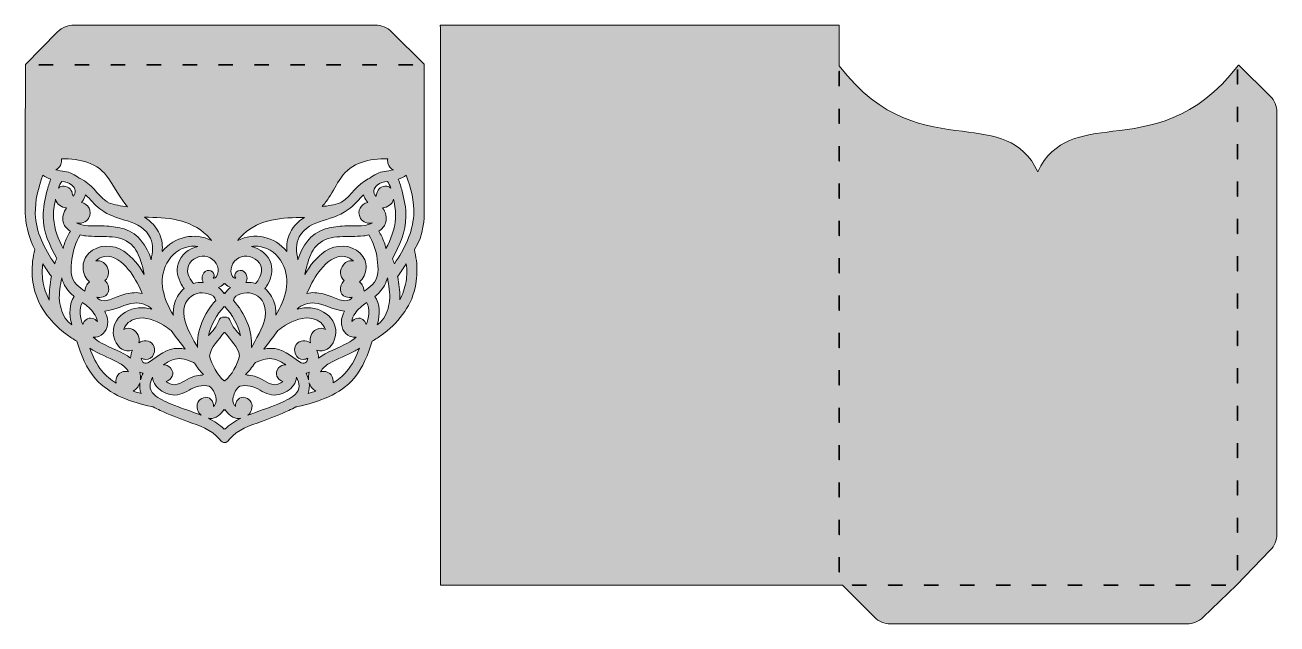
# Model space of a CAD drawing. Header units: inches. Extents: x 241 to 652, y -1088 to -892.
import ezdxf

# ---------------------------------------------------------------- set-up
doc = ezdxf.new("R2010")
doc.units = ezdxf.units.IN
doc.header["$MEASUREMENT"] = 0
doc.layers.add('Layer 1', color=7, linetype='Continuous')

# ---------------------------------------------------------------- blocks, each defined once
blk = doc.blocks.new('block 2')
at = {"layer": 'Layer 1', "true_color": 0x9e1f63}
h = blk.add_hatch(color=224, dxfattribs=at)
h.dxf.hatch_style = 2
edge = h.paths.add_edge_path()
edge.add_spline(control_points=[(649.83, -914.95), (649.83, -914.95), (639.57, -904.81), (639.57, -904.81), (639.54, -904.77), (639.49, -904.75), (639.44, -904.76), (639.39, -904.76), (639.34, -904.79), (639.31, -904.83), (639.31, -904.83), (639.28, -904.87), (639.28, -904.87), (625.45, -923.24), (610.19, -925.04), (598.23, -926.5), (587.98, -927.76), (578.87, -928.84), (573.56, -939.75), (568.48, -928.92), (559.47, -927.87), (548.88, -926.5), (536.96, -924.97), (522.24, -923.24), (508.44, -904.99), (508.44, -904.99), (508.44, -892.16), (508.44, -892.16), (508.44, -892.16), (508.4, -892.16), (508.4, -892.16), (508.4, -892.16), (508.4, -891.98), (508.41, -891.65), (508.41, -891.65), (377.59, -891.65), (377.59, -891.65), (377.59, -891.65), (377.59, -892.16), (377.59, -892.16), (377.59, -892.16), (377.63, -892.16), (377.63, -892.16), (377.63, -892.16), (377.63, -1075.3), (377.63, -1075.3), (377.63, -1075.3), (508.22, -1075.3), (508.22, -1075.3), (508.22, -1075.3), (508.44, -1075.3), (508.44, -1075.3), (508.44, -1075.3), (509.49, -1075.3), (509.49, -1075.3), (509.49, -1075.3), (520.02, -1085.87), (520.02, -1085.87), (521.42, -1087.27), (523.32, -1088.06), (525.29, -1088.06), (525.29, -1088.06), (622.5, -1088.06), (622.5, -1088.06), (624.49, -1088.06), (626.39, -1087.27), (627.79, -1085.85), (627.79, -1085.85), (638.73, -1075.3), (638.73, -1075.3), (638.73, -1075.3), (649.86, -1063.87), (649.86, -1063.87), (651.26, -1062.47), (652.05, -1060.58), (652.05, -1058.6), (652.05, -1058.6), (652.05, -920.24), (652.05, -920.24), (652.05, -918.26), (651.25, -916.36), (649.83, -914.95)], knot_values=[0, 0, 0, 0, 1, 1, 1, 2, 2, 2, 3, 3, 3, 4, 4, 4, 5, 5, 5, 6, 6, 6, 7, 7, 7, 8, 8, 8, 9, 9, 9, 10, 10, 10, 11, 11, 11, 12, 12, 12, 13, 13, 13, 14, 14, 14, 15, 15, 15, 16, 16, 16, 17, 17, 17, 18, 18, 18, 19, 19, 19, 20, 20, 20, 21, 21, 21, 22, 22, 22, 23, 23, 23, 24, 24, 24, 25, 25, 25, 26, 26, 26, 27, 27, 27, 27], degree=3, periodic=1)
at = {"layer": 'Layer 1', "lineweight": 0}
blk.add_open_spline([(649.83, -914.95), (649.83, -914.95), (639.57, -904.81), (639.57, -904.81), (639.54, -904.77), (639.49, -904.75), (639.44, -904.76), (639.39, -904.76), (639.34, -904.79), (639.31, -904.83), (639.31, -904.83), (639.28, -904.87), (639.28, -904.87), (625.45, -923.24), (610.19, -925.04), (598.23, -926.5), (587.98, -927.76), (578.87, -928.84), (573.56, -939.75), (568.48, -928.92), (559.47, -927.87), (548.88, -926.5), (536.96, -924.97), (522.24, -923.24), (508.44, -904.99), (508.44, -904.99), (508.44, -892.16), (508.44, -892.16), (508.44, -892.16), (508.4, -892.16), (508.4, -892.16), (508.4, -892.16), (508.4, -891.98), (508.41, -891.65), (508.41, -891.65), (377.59, -891.65), (377.59, -891.65), (377.59, -891.65), (377.59, -892.16), (377.59, -892.16), (377.59, -892.16), (377.63, -892.16), (377.63, -892.16), (377.63, -892.16), (377.63, -1075.3), (377.63, -1075.3), (377.63, -1075.3), (508.22, -1075.3), (508.22, -1075.3), (508.22, -1075.3), (508.44, -1075.3), (508.44, -1075.3), (508.44, -1075.3), (509.49, -1075.3), (509.49, -1075.3), (509.49, -1075.3), (520.02, -1085.87), (520.02, -1085.87), (521.42, -1087.27), (523.32, -1088.06), (525.29, -1088.06), (525.29, -1088.06), (622.5, -1088.06), (622.5, -1088.06), (624.49, -1088.06), (626.39, -1087.27), (627.79, -1085.85), (627.79, -1085.85), (638.73, -1075.3), (638.73, -1075.3), (638.73, -1075.3), (649.86, -1063.87), (649.86, -1063.87), (651.26, -1062.47), (652.05, -1060.58), (652.05, -1058.6), (652.05, -1058.6), (652.05, -920.24), (652.05, -920.24), (652.05, -918.26), (651.25, -916.36), (649.83, -914.95)], degree=3, knots=[0, 0, 0, 0, 1, 1, 1, 2, 2, 2, 3, 3, 3, 4, 4, 4, 5, 5, 5, 6, 6, 6, 7, 7, 7, 8, 8, 8, 9, 9, 9, 10, 10, 10, 11, 11, 11, 12, 12, 12, 13, 13, 13, 14, 14, 14, 15, 15, 15, 16, 16, 16, 17, 17, 17, 18, 18, 18, 19, 19, 19, 20, 20, 20, 21, 21, 21, 22, 22, 22, 23, 23, 23, 24, 24, 24, 25, 25, 25, 26, 26, 26, 27, 27, 27, 27], dxfattribs=at)
at = {"layer": 'Layer 1', "color": 2, "lineweight": 35, "true_color": 0xf9ed30}
for points in [[(508.44, -911.69), (508.44, -911.69), (508.44, -906.86), (508.44, -906.86), (508.44, -906.86), (508.44, -911.69), (508.44, -911.69)], [(639.14, -906.2), (639.14, -906.2), (639.14, -911.03), (639.14, -911.03), (639.14, -911.03), (639.14, -906.2), (639.14, -906.2)], [(508.44, -919.11), (508.44, -919.11), (508.44, -923.94), (508.44, -923.94), (508.44, -923.94), (508.44, -919.11), (508.44, -919.11)], [(639.14, -918.46), (639.14, -918.46), (639.14, -923.29), (639.14, -923.29), (639.14, -923.29), (639.14, -918.46), (639.14, -918.46)], [(508.44, -931.37), (508.44, -931.37), (508.44, -936.2), (508.44, -936.2), (508.44, -936.2), (508.44, -931.37), (508.44, -931.37)], [(639.14, -930.71), (639.14, -930.71), (639.14, -935.54), (639.14, -935.54), (639.14, -935.54), (639.14, -930.71), (639.14, -930.71)], [(508.44, -943.62), (508.44, -943.62), (508.44, -948.45), (508.44, -948.45), (508.44, -948.45), (508.44, -943.62), (508.44, -943.62)], [(639.14, -942.96), (639.14, -942.96), (639.14, -947.79), (639.14, -947.79), (639.14, -947.79), (639.14, -942.96), (639.14, -942.96)], [(508.44, -955.87), (508.44, -955.87), (508.44, -960.7), (508.44, -960.7), (508.44, -960.7), (508.44, -955.87), (508.44, -955.87)], [(639.14, -955.22), (639.14, -955.22), (639.14, -960.05), (639.14, -960.05), (639.14, -960.05), (639.14, -955.22), (639.14, -955.22)], [(508.44, -968.12), (508.44, -968.12), (508.44, -972.96), (508.44, -972.96), (508.44, -972.96), (508.44, -968.12), (508.44, -968.12)], [(639.14, -967.47), (639.14, -967.47), (639.14, -972.3), (639.14, -972.3), (639.14, -972.3), (639.14, -967.47), (639.14, -967.47)], [(508.44, -980.38), (508.44, -980.38), (508.44, -985.21), (508.44, -985.21), (508.44, -985.21), (508.44, -980.38), (508.44, -980.38)], [(639.14, -979.72), (639.14, -979.72), (639.14, -984.55), (639.14, -984.55), (639.14, -984.55), (639.14, -979.72), (639.14, -979.72)], [(508.44, -992.63), (508.44, -992.63), (508.44, -997.46), (508.44, -997.46), (508.44, -997.46), (508.44, -992.63), (508.44, -992.63)], [(639.14, -991.97), (639.14, -991.97), (639.14, -996.8), (639.14, -996.8), (639.14, -996.8), (639.14, -991.97), (639.14, -991.97)], [(508.44, -1004.88), (508.44, -1004.88), (508.44, -1009.71), (508.44, -1009.71), (508.44, -1009.71), (508.44, -1004.88), (508.44, -1004.88)], [(639.14, -1004.23), (639.14, -1004.23), (639.14, -1009.06), (639.14, -1009.06), (639.14, -1009.06), (639.14, -1004.23), (639.14, -1004.23)], [(508.44, -1017.14), (508.44, -1017.14), (508.44, -1021.97), (508.44, -1021.97), (508.44, -1021.97), (508.44, -1017.14), (508.44, -1017.14)], [(639.14, -1016.48), (639.14, -1016.48), (639.14, -1021.31), (639.14, -1021.31), (639.14, -1021.31), (639.14, -1016.48), (639.14, -1016.48)], [(508.44, -1029.39), (508.44, -1029.39), (508.44, -1034.22), (508.44, -1034.22), (508.44, -1034.22), (508.44, -1029.39), (508.44, -1029.39)], [(639.14, -1028.73), (639.14, -1028.73), (639.14, -1033.56), (639.14, -1033.56), (639.14, -1033.56), (639.14, -1028.73), (639.14, -1028.73)], [(508.44, -1041.64), (508.44, -1041.64), (508.44, -1046.47), (508.44, -1046.47), (508.44, -1046.47), (508.44, -1041.64), (508.44, -1041.64)], [(639.14, -1040.99), (639.14, -1040.99), (639.14, -1045.82), (639.14, -1045.82), (639.14, -1045.82), (639.14, -1040.99), (639.14, -1040.99)], [(508.44, -1053.9), (508.44, -1053.9), (508.44, -1058.73), (508.44, -1058.73), (508.44, -1058.73), (508.44, -1053.9), (508.44, -1053.9)], [(639.14, -1053.24), (639.14, -1053.24), (639.14, -1058.07), (639.14, -1058.07), (639.14, -1058.07), (639.14, -1053.24), (639.14, -1053.24)], [(508.44, -1066.15), (508.44, -1066.15), (508.44, -1070.98), (508.44, -1070.98), (508.44, -1070.98), (508.44, -1066.15), (508.44, -1066.15)], [(639.14, -1065.49), (639.14, -1065.49), (639.14, -1070.32), (639.14, -1070.32), (639.14, -1070.32), (639.14, -1065.49), (639.14, -1065.49)], [(517.44, -1075.3), (517.44, -1075.3), (512.79, -1075.3), (512.79, -1075.3), (512.79, -1075.3), (517.44, -1075.3), (517.44, -1075.3)], [(529.22, -1075.3), (529.22, -1075.3), (524.58, -1075.3), (524.58, -1075.3), (524.58, -1075.3), (529.22, -1075.3), (529.22, -1075.3)], [(541.01, -1075.3), (541.01, -1075.3), (536.36, -1075.3), (536.36, -1075.3), (536.36, -1075.3), (541.01, -1075.3), (541.01, -1075.3)], [(552.8, -1075.3), (552.8, -1075.3), (548.15, -1075.3), (548.15, -1075.3), (548.15, -1075.3), (552.8, -1075.3), (552.8, -1075.3)], [(564.59, -1075.3), (564.59, -1075.3), (559.94, -1075.3), (559.94, -1075.3), (559.94, -1075.3), (564.59, -1075.3), (564.59, -1075.3)], [(576.38, -1075.3), (576.38, -1075.3), (571.73, -1075.3), (571.73, -1075.3), (571.73, -1075.3), (576.38, -1075.3), (576.38, -1075.3)], [(588.16, -1075.3), (588.16, -1075.3), (583.52, -1075.3), (583.52, -1075.3), (583.52, -1075.3), (588.16, -1075.3), (588.16, -1075.3)], [(599.95, -1075.3), (599.95, -1075.3), (595.31, -1075.3), (595.31, -1075.3), (595.31, -1075.3), (599.95, -1075.3), (599.95, -1075.3)], [(611.74, -1075.3), (611.74, -1075.3), (607.09, -1075.3), (607.09, -1075.3), (607.09, -1075.3), (611.74, -1075.3), (611.74, -1075.3)], [(623.53, -1075.3), (623.53, -1075.3), (618.88, -1075.3), (618.88, -1075.3), (618.88, -1075.3), (623.53, -1075.3), (623.53, -1075.3)], [(635.32, -1075.3), (635.32, -1075.3), (630.67, -1075.3), (630.67, -1075.3), (630.67, -1075.3), (635.32, -1075.3), (635.32, -1075.3)]]:
    blk.add_open_spline(points, degree=3, knots=[0, 0, 0, 0, 1, 1, 1, 2, 2, 2, 2], dxfattribs=at)
blk = doc.blocks.new('block 3')
at = {"layer": 'Layer 1', "true_color": 0x9e1f63}
h = blk.add_hatch(color=224, dxfattribs=at)
h.dxf.hatch_style = 2
edge = h.paths.add_edge_path()
edge.add_spline(control_points=[(241.5, -904.64), (241.49, -906.92), (241.37, -953.08), (241.48, -954.38), (241.79, -958.24), (242.92, -961.85), (244.56, -965.26), (244.34, -966.52), (244.02, -967.76), (243.87, -969.04), (243.56, -971.68), (243.63, -974.35), (244.13, -976.96), (245.4, -983.49), (249.34, -988.72), (254.43, -992.66), (254.72, -992.9), (254.98, -993.1), (255.22, -993.25), (256.24, -994), (257.29, -994.69), (258.38, -995.33), (259.74, -999.76), (261.4, -1004.16), (264.47, -1007.66), (269.13, -1012.98), (276.18, -1015.28), (282.87, -1016.78), (283.06, -1016.82), (283.24, -1016.83), (283.41, -1016.82), (284.17, -1017.28), (284.95, -1017.67), (285.69, -1018.02), (288.62, -1019.41), (291.62, -1020.6), (294.68, -1021.67), (298.43, -1022.99), (302.62, -1024.25), (305.14, -1027.49), (305.78, -1028.31), (306.34, -1028.57), (306.82, -1028.54), (307.29, -1028.57), (307.85, -1028.31), (308.49, -1027.49), (311.01, -1024.25), (315.2, -1022.99), (318.95, -1021.67), (322.01, -1020.6), (325.01, -1019.41), (327.94, -1018.02), (328.68, -1017.67), (329.47, -1017.28), (330.22, -1016.82), (330.39, -1016.83), (330.57, -1016.82), (330.76, -1016.78), (337.47, -1015.28), (344.83, -1012.94), (349.36, -1007.43), (352.27, -1003.9), (353.9, -999.66), (355.24, -995.34), (356.33, -994.7), (357.39, -994), (358.41, -993.25), (358.65, -993.1), (358.92, -992.91), (359.21, -992.66), (364.38, -988.66), (368.45, -983.29), (369.56, -976.66), (369.99, -974.07), (370.08, -971.45), (369.74, -968.83), (369.58, -967.65), (369.29, -966.48), (369.09, -965.3), (372.31, -960.88), (372.31, -953.81), (372.31, -953.81), (372.31, -953.81), (372.31, -904.53), (372.31, -904.53), (372.31, -904.53), (372.28, -904.53), (372.28, -904.53), (372.28, -904.53), (361.6, -893.89), (361.6, -893.89), (360.17, -892.46), (358.25, -891.65), (356.25, -891.65), (356.25, -891.65), (257.42, -891.65), (257.42, -891.65), (255.4, -891.65), (253.47, -892.47), (252.04, -893.91), (252.04, -893.91), (241.5, -904.64), (241.5, -904.64)], knot_values=[0, 0, 0, 0, 1, 1, 1, 2, 2, 2, 3, 3, 3, 4, 4, 4, 5, 5, 5, 6, 6, 6, 7, 7, 7, 8, 8, 8, 9, 9, 9, 10, 10, 10, 11, 11, 11, 12, 12, 12, 13, 13, 13, 14, 14, 14, 15, 15, 15, 16, 16, 16, 17, 17, 17, 18, 18, 18, 19, 19, 19, 20, 20, 20, 21, 21, 21, 22, 22, 22, 23, 23, 23, 24, 24, 24, 25, 25, 25, 26, 26, 26, 27, 27, 27, 28, 28, 28, 29, 29, 29, 30, 30, 30, 31, 31, 31, 32, 32, 32, 33, 33, 33, 34, 34, 34, 34], degree=3, periodic=1)
edge = h.paths.add_edge_path()
edge.add_spline(control_points=[(327.3, -965.96), (323.22, -960.92), (316.56, -959.59), (311.13, -962.32), (311.67, -961.6), (312.29, -960.92), (313.01, -960.26), (315.64, -957.84), (318.72, -956.39), (322.2, -955.63), (325.77, -954.85), (329.42, -954.8), (333.06, -954.73), (330.77, -956.15), (328.87, -958.18), (327.89, -960.76), (327.21, -962.52), (327.14, -964.24), (327.3, -965.96)], knot_values=[0, 0, 0, 0, 1, 1, 1, 2, 2, 2, 3, 3, 3, 4, 4, 4, 5, 5, 5, 6, 6, 6, 6], degree=3, periodic=1)
edge = h.paths.add_edge_path()
edge.add_spline(control_points=[(323.12, -982.63), (322.53, -980.83), (321.46, -979.25), (320.07, -978.09), (320.46, -977.57), (320.79, -977.02), (321.03, -976.58), (322.11, -974.6), (322.72, -972.2), (322.06, -969.97), (321.16, -966.96), (318.57, -964.88), (315.64, -964.26), (316.53, -964.11), (317.46, -964.1), (318.39, -964.28), (321.58, -964.88), (324.27, -966.86), (325.76, -969.76), (328.73, -975.56), (326.84, -981.44), (323.6, -986.83), (323.71, -985.45), (323.58, -984.04), (323.12, -982.63)], knot_values=[0, 0, 0, 0, 1, 1, 1, 2, 2, 2, 3, 3, 3, 4, 4, 4, 5, 5, 5, 6, 6, 6, 7, 7, 7, 8, 8, 8, 8], degree=3, periodic=1)
edge = h.paths.add_edge_path()
edge.add_spline(control_points=[(325.94, -1008.53), (325.17, -1009.13), (324.2, -1009.64), (323.23, -1009.6), (320.8, -1009.51), (318.97, -1007.36), (316.64, -1006.8), (315.85, -1006.61), (315.03, -1006.51), (314.2, -1006.48), (314.06, -1006.39), (313.9, -1006.33), (313.72, -1006.28), (314.89, -1005.18), (315.86, -1003.88), (316.71, -1002.5), (316.88, -1002.41), (317.05, -1002.32), (317.23, -1002.25), (318.9, -1001.51), (321.27, -1000.75), (323.07, -1001.18), (324.54, -1001.53), (325.73, -1002.28), (326.87, -1003.09), (326.03, -1003.03), (325.21, -1003.31), (324.56, -1004.07), (322.88, -1006.03), (324.27, -1007.99), (325.94, -1008.53)], knot_values=[0, 0, 0, 0, 1, 1, 1, 2, 2, 2, 3, 3, 3, 4, 4, 4, 5, 5, 5, 6, 6, 6, 7, 7, 7, 8, 8, 8, 9, 9, 9, 10, 10, 10, 10], degree=3, periodic=1)
edge = h.paths.add_edge_path()
edge.add_spline(control_points=[(316.05, -996.66), (315.92, -996.92), (315.78, -997.19), (315.65, -997.45), (315.65, -997.44), (315.65, -997.43), (315.65, -997.42), (316.12, -991.98), (313.41, -986.03), (309.71, -981.97), (309.89, -979.67), (314.06, -979.18), (315.75, -979.64), (318.71, -980.44), (320.25, -983.03), (320.21, -986.02), (320.16, -989.97), (317.81, -993.28), (316.05, -996.66)], knot_values=[0, 0, 0, 0, 1, 1, 1, 2, 2, 2, 3, 3, 3, 4, 4, 4, 5, 5, 5, 6, 6, 6, 6], degree=3, periodic=1)
edge = h.paths.add_edge_path()
edge.add_spline(control_points=[(306.82, -1008.29), (306.77, -1008.24), (306.72, -1008.2), (306.67, -1008.16), (306.67, -1008.16), (306.67, -1008.32), (306.67, -1008.32), (304.33, -1006.34), (302.72, -1003.21), (301.91, -1000.15), (302.33, -997.23), (304.87, -995), (306.67, -992.45), (306.67, -992.45), (306.67, -992.7), (306.67, -992.7), (306.72, -992.63), (306.77, -992.57), (306.82, -992.5), (306.87, -992.57), (306.91, -992.63), (306.96, -992.7), (306.96, -992.7), (306.96, -992.45), (306.96, -992.45), (308.77, -995), (311.3, -997.23), (311.73, -1000.15), (310.91, -1003.21), (309.3, -1006.34), (306.96, -1008.32), (306.96, -1008.32), (306.96, -1008.16), (306.96, -1008.16), (306.91, -1008.2), (306.87, -1008.24), (306.82, -1008.29)], knot_values=[0, 0, 0, 0, 1, 1, 1, 2, 2, 2, 3, 3, 3, 4, 4, 4, 5, 5, 5, 6, 6, 6, 7, 7, 7, 8, 8, 8, 9, 9, 9, 10, 10, 10, 11, 11, 11, 12, 12, 12, 12], degree=3, periodic=1)
edge = h.paths.add_edge_path()
edge.add_spline(control_points=[(308.71, -988.64), (308.44, -987.75), (307.68, -987.41), (306.96, -987.46), (306.96, -987.46), (306.96, -987.46), (306.96, -987.46), (306.91, -987.46), (306.87, -987.46), (306.82, -987.46), (306.77, -987.46), (306.72, -987.46), (306.67, -987.46), (306.67, -987.46), (306.67, -987.46), (306.67, -987.46), (305.95, -987.41), (305.2, -987.75), (304.92, -988.64), (304.35, -990.46), (302.88, -992), (301.58, -993.52), (302.29, -990), (304.3, -986.52), (306.67, -984.01), (306.67, -984.01), (306.67, -984.21), (306.67, -984.21), (306.72, -984.16), (306.77, -984.1), (306.82, -984.05), (306.87, -984.1), (306.91, -984.16), (306.96, -984.21), (306.96, -984.21), (306.96, -984.01), (306.96, -984.01), (309.33, -986.52), (311.35, -990), (312.06, -993.52), (310.75, -992), (309.28, -990.46), (308.71, -988.64)], knot_values=[0, 0, 0, 0, 1, 1, 1, 2, 2, 2, 3, 3, 3, 4, 4, 4, 5, 5, 5, 6, 6, 6, 7, 7, 7, 8, 8, 8, 9, 9, 9, 10, 10, 10, 11, 11, 11, 12, 12, 12, 13, 13, 13, 14, 14, 14, 14], degree=3, periodic=1)
edge = h.paths.add_edge_path()
edge.add_spline(control_points=[(289.07, -1004.07), (288.42, -1003.31), (287.6, -1003.03), (286.77, -1003.09), (287.91, -1002.28), (289.09, -1001.53), (290.57, -1001.18), (292.36, -1000.75), (294.73, -1001.51), (296.4, -1002.25), (296.58, -1002.32), (296.75, -1002.41), (296.92, -1002.5), (297.78, -1003.88), (298.74, -1005.18), (299.92, -1006.28), (299.74, -1006.33), (299.58, -1006.39), (299.44, -1006.48), (298.61, -1006.51), (297.78, -1006.61), (297, -1006.8), (294.66, -1007.36), (292.83, -1009.51), (290.41, -1009.6), (289.43, -1009.64), (288.46, -1009.13), (287.7, -1008.53), (289.36, -1007.99), (290.76, -1006.03), (289.07, -1004.07)], knot_values=[0, 0, 0, 0, 1, 1, 1, 2, 2, 2, 3, 3, 3, 4, 4, 4, 5, 5, 5, 6, 6, 6, 7, 7, 7, 8, 8, 8, 9, 9, 9, 10, 10, 10, 10], degree=3, periodic=1)
edge = h.paths.add_edge_path()
edge.add_spline(control_points=[(297.98, -997.42), (297.99, -997.43), (297.99, -997.44), (297.99, -997.45), (297.85, -997.19), (297.72, -996.92), (297.58, -996.66), (295.83, -993.28), (293.47, -989.97), (293.42, -986.02), (293.38, -983.03), (294.92, -980.44), (297.88, -979.64), (299.58, -979.18), (303.75, -979.67), (303.92, -981.97), (300.22, -986.03), (297.52, -991.98), (297.98, -997.42)], knot_values=[0, 0, 0, 0, 1, 1, 1, 2, 2, 2, 3, 3, 3, 4, 4, 4, 5, 5, 5, 6, 6, 6, 6], degree=3, periodic=1)
edge = h.paths.add_edge_path()
edge.add_spline(control_points=[(290.04, -986.83), (286.79, -981.44), (284.9, -975.56), (287.88, -969.76), (289.36, -966.86), (292.06, -964.88), (295.24, -964.28), (296.18, -964.1), (297.1, -964.11), (298, -964.26), (295.07, -964.88), (292.48, -966.96), (291.58, -969.97), (290.91, -972.2), (291.52, -974.6), (292.6, -976.58), (292.84, -977.02), (293.18, -977.57), (293.57, -978.09), (292.17, -979.25), (291.11, -980.83), (290.51, -982.63), (290.05, -984.04), (289.93, -985.45), (290.04, -986.83)], knot_values=[0, 0, 0, 0, 1, 1, 1, 2, 2, 2, 3, 3, 3, 4, 4, 4, 5, 5, 5, 6, 6, 6, 7, 7, 7, 8, 8, 8, 8], degree=3, periodic=1)
edge = h.paths.add_edge_path()
edge.add_spline(control_points=[(285.58, -960.36), (284.49, -957.94), (282.7, -956.03), (280.51, -954.68), (284.17, -954.74), (287.84, -954.79), (291.43, -955.63), (295.08, -956.49), (298.3, -957.96), (300.99, -960.61), (301.56, -961.17), (302.06, -961.73), (302.5, -962.32), (297.08, -959.6), (290.43, -960.92), (286.35, -965.95), (286.52, -964.09), (286.42, -962.23), (285.58, -960.36)], knot_values=[0, 0, 0, 0, 1, 1, 1, 2, 2, 2, 3, 3, 3, 4, 4, 4, 5, 5, 5, 6, 6, 6, 6], degree=3, periodic=1)
edge = h.paths.add_edge_path()
edge.add_spline(control_points=[(253.97, -956.51), (254.35, -957.72), (255.19, -958.6), (256.23, -959.24), (255.53, -960.39), (254.93, -961.56), (254.47, -962.85), (254.22, -963.54), (254.03, -964.25), (253.88, -964.98), (252.28, -961.85), (250.98, -958.66), (250.73, -955.02), (250.58, -952.93), (250.93, -950.85), (251.39, -948.81), (251.39, -948.81), (251.4, -948.82), (251.4, -948.82), (251.74, -950.48), (253.36, -951.41), (254.99, -951.64), (253.91, -952.99), (253.44, -954.85), (253.97, -956.51)], knot_values=[0, 0, 0, 0, 1, 1, 1, 2, 2, 2, 3, 3, 3, 4, 4, 4, 5, 5, 5, 6, 6, 6, 7, 7, 7, 8, 8, 8, 8], degree=3, periodic=1)
edge = h.paths.add_edge_path()
edge.add_spline(control_points=[(254.21, -944.48), (253.4, -944.41), (252.77, -944.67), (252.31, -945.11), (252.57, -944.31), (252.92, -943.54), (253.41, -942.91), (254.61, -943.1), (255.79, -943.37), (256.75, -944.17), (257.9, -945.13), (258.31, -946.67), (257.16, -947.77), (257.15, -947.78), (257.13, -947.79), (257.12, -947.81), (257.1, -947.61), (257.05, -947.44), (256.98, -947.29), (256.75, -945.86), (255.87, -944.6), (254.21, -944.48)], knot_values=[0, 0, 0, 0, 1, 1, 1, 2, 2, 2, 3, 3, 3, 4, 4, 4, 5, 5, 5, 6, 6, 6, 7, 7, 7, 7], degree=3, periodic=1)
edge = h.paths.add_edge_path()
edge.add_spline(control_points=[(254.37, -939.65), (253.41, -939.49), (252.41, -939.37), (251.45, -939.13), (252.3, -938.8), (252.95, -938.02), (253.24, -936.9), (253.36, -936.43), (253.36, -935.98), (253.29, -935.54), (259.35, -935.47), (265.27, -936.62), (268.84, -942.06), (270.93, -945.23), (272.58, -948.49), (274.98, -951.23), (272.88, -951), (270.81, -950.62), (268.78, -949.93), (268.51, -949.76), (268.25, -949.58), (267.99, -949.39), (265, -947.11), (263.14, -943.77), (259.67, -942.07), (259.5, -941.99), (259.34, -941.94), (259.17, -941.91), (257.79, -940.72), (255.97, -939.91), (254.37, -939.65)], knot_values=[0, 0, 0, 0, 1, 1, 1, 2, 2, 2, 3, 3, 3, 4, 4, 4, 5, 5, 5, 6, 6, 6, 7, 7, 7, 8, 8, 8, 9, 9, 9, 10, 10, 10, 10], degree=3, periodic=1)
edge = h.paths.add_edge_path()
edge.add_spline(control_points=[(262.19, -955.06), (263.55, -952.48), (262.12, -950.33), (259.84, -949.84), (260.33, -949.29), (260.73, -948.65), (261.01, -947.93), (261.1, -947.72), (261.16, -947.51), (261.21, -947.31), (262.78, -948.83), (264.14, -950.58), (265.9, -951.92), (266.33, -952.25), (266.77, -952.55), (267.22, -952.82), (267.26, -952.85), (267.31, -952.88), (267.35, -952.9), (269.72, -954.32), (272.35, -955.13), (275.01, -955.91), (278.14, -956.84), (281.12, -958.46), (282.52, -961.57), (283.52, -963.81), (283.19, -966.21), (282.75, -968.6), (281.31, -964.09), (278.82, -960.17), (273.87, -958.54), (272.05, -957.95), (270.09, -957.73), (268.2, -957.58), (265.84, -957.4), (263.39, -957.72), (261.05, -957.37), (260.28, -957.26), (259.12, -957.01), (258.27, -956.52), (259.66, -956.97), (261.5, -956.36), (262.19, -955.06)], knot_values=[0, 0, 0, 0, 1, 1, 1, 2, 2, 2, 3, 3, 3, 4, 4, 4, 5, 5, 5, 6, 6, 6, 7, 7, 7, 8, 8, 8, 9, 9, 9, 10, 10, 10, 11, 11, 11, 12, 12, 12, 13, 13, 13, 14, 14, 14, 14], degree=3, periodic=1)
edge = h.paths.add_edge_path()
edge.add_spline(control_points=[(300.46, -972.53), (299.27, -973.46), (299.21, -974.94), (299.85, -976.13), (299.78, -976.12), (299.71, -976.12), (299.64, -976.11), (298.61, -976.04), (297.61, -976.15), (296.68, -976.42), (296.59, -976.33), (296.51, -976.24), (296.43, -976.15), (295.74, -975.38), (295.24, -974.44), (294.93, -973.47), (294.02, -970.64), (295.87, -968.33), (298.53, -967.61), (301.05, -966.93), (303.58, -968.34), (304.47, -970.74), (304.9, -971.9), (304.8, -973.06), (304.16, -974.11), (303.93, -974.48), (303.54, -974.78), (303.1, -974.7), (304.33, -973.33), (302.08, -971.26), (300.46, -972.53)], knot_values=[0, 0, 0, 0, 1, 1, 1, 2, 2, 2, 3, 3, 3, 4, 4, 4, 5, 5, 5, 6, 6, 6, 7, 7, 7, 8, 8, 8, 9, 9, 9, 10, 10, 10, 10], degree=3, periodic=1)
edge = h.paths.add_edge_path()
edge.add_spline(control_points=[(306.69, -976.59), (306.73, -976.54), (306.77, -976.49), (306.82, -976.44), (306.86, -976.49), (306.9, -976.54), (306.95, -976.59), (306.95, -976.59), (306.96, -976.6), (306.96, -976.6), (306.96, -976.6), (306.96, -976.4), (306.96, -976.4), (307.02, -976.46), (307.07, -976.53), (307.13, -976.59), (307.61, -977.08), (308.19, -977.48), (308.8, -977.74), (308.04, -978.25), (307.4, -978.9), (306.96, -979.69), (306.96, -979.69), (306.96, -979.41), (306.96, -979.41), (306.91, -979.49), (306.86, -979.57), (306.82, -979.65), (306.77, -979.57), (306.72, -979.49), (306.67, -979.41), (306.67, -979.41), (306.67, -979.69), (306.67, -979.69), (306.23, -978.9), (305.59, -978.25), (304.83, -977.74), (305.45, -977.48), (306.02, -977.08), (306.5, -976.59), (306.56, -976.53), (306.62, -976.46), (306.67, -976.4), (306.67, -976.4), (306.67, -976.6), (306.67, -976.6), (306.68, -976.6), (306.68, -976.59), (306.69, -976.59)], knot_values=[0, 0, 0, 0, 1, 1, 1, 2, 2, 2, 3, 3, 3, 4, 4, 4, 5, 5, 5, 6, 6, 6, 7, 7, 7, 8, 8, 8, 9, 9, 9, 10, 10, 10, 11, 11, 11, 12, 12, 12, 13, 13, 13, 14, 14, 14, 15, 15, 15, 16, 16, 16, 16], degree=3, periodic=1)
edge = h.paths.add_edge_path()
edge.add_spline(control_points=[(313.17, -972.53), (311.56, -971.26), (309.3, -973.33), (310.53, -974.7), (310.09, -974.78), (309.7, -974.48), (309.47, -974.11), (308.83, -973.06), (308.73, -971.9), (309.16, -970.74), (310.05, -968.34), (312.58, -966.93), (315.1, -967.61), (317.76, -968.33), (319.62, -970.64), (318.7, -973.47), (318.39, -974.44), (317.89, -975.38), (317.21, -976.15), (317.12, -976.24), (317.04, -976.33), (316.95, -976.42), (316.02, -976.15), (315.03, -976.04), (313.99, -976.11), (313.92, -976.12), (313.85, -976.12), (313.79, -976.13), (314.43, -974.94), (314.36, -973.46), (313.17, -972.53)], knot_values=[0, 0, 0, 0, 1, 1, 1, 2, 2, 2, 3, 3, 3, 4, 4, 4, 5, 5, 5, 6, 6, 6, 7, 7, 7, 8, 8, 8, 9, 9, 9, 10, 10, 10, 10], degree=3, periodic=1)
edge = h.paths.add_edge_path()
edge.add_spline(control_points=[(331.34, -961.13), (333.06, -958.08), (335.9, -956.72), (339.13, -955.76), (342.31, -954.83), (345.47, -953.79), (348.07, -951.67), (349.67, -950.36), (350.96, -948.73), (352.42, -947.31), (352.47, -947.51), (352.54, -947.72), (352.62, -947.93), (352.91, -948.65), (353.3, -949.29), (353.8, -949.84), (351.52, -950.33), (350.08, -952.48), (351.45, -955.06), (352.13, -956.36), (353.98, -956.97), (355.36, -956.52), (354.51, -957.01), (353.35, -957.26), (352.58, -957.37), (350.25, -957.72), (347.8, -957.4), (345.44, -957.58), (343.54, -957.73), (341.59, -957.95), (339.77, -958.54), (334.81, -960.17), (332.31, -964.1), (330.88, -968.62), (330.4, -966.04), (330.04, -963.43), (331.34, -961.13)], knot_values=[0, 0, 0, 0, 1, 1, 1, 2, 2, 2, 3, 3, 3, 4, 4, 4, 5, 5, 5, 6, 6, 6, 7, 7, 7, 8, 8, 8, 9, 9, 9, 10, 10, 10, 11, 11, 11, 12, 12, 12, 12], degree=3, periodic=1)
edge = h.paths.add_edge_path()
edge.add_spline(control_points=[(354.46, -941.91), (354.3, -941.94), (354.13, -941.99), (353.97, -942.07), (350.33, -943.85), (348.52, -947.52), (345.22, -949.69), (345.08, -949.78), (344.94, -949.86), (344.79, -949.95), (342.83, -950.61), (340.82, -950.98), (338.79, -951.19), (339.62, -950.29), (340.38, -949.31), (341.06, -948.26), (342.42, -946.17), (343.52, -943.91), (344.93, -941.85), (348.55, -936.57), (354.37, -935.47), (360.34, -935.54), (360.27, -935.98), (360.28, -936.43), (360.4, -936.9), (360.68, -938.02), (361.33, -938.8), (362.19, -939.13), (361.22, -939.37), (360.22, -939.49), (359.26, -939.65), (357.66, -939.91), (355.84, -940.72), (354.46, -941.91)], knot_values=[0, 0, 0, 0, 1, 1, 1, 2, 2, 2, 3, 3, 3, 4, 4, 4, 5, 5, 5, 6, 6, 6, 7, 7, 7, 8, 8, 8, 9, 9, 9, 10, 10, 10, 11, 11, 11, 11], degree=3, periodic=1)
edge = h.paths.add_edge_path()
edge.add_spline(control_points=[(356.88, -944.17), (357.84, -943.37), (359.02, -943.1), (360.23, -942.91), (360.72, -943.54), (361.06, -944.31), (361.32, -945.11), (360.86, -944.67), (360.24, -944.41), (359.43, -944.48), (357.77, -944.6), (356.88, -945.86), (356.65, -947.29), (356.58, -947.44), (356.53, -947.61), (356.52, -947.81), (356.5, -947.79), (356.48, -947.78), (356.47, -947.77), (355.33, -946.67), (355.74, -945.13), (356.88, -944.17)], knot_values=[0, 0, 0, 0, 1, 1, 1, 2, 2, 2, 3, 3, 3, 4, 4, 4, 5, 5, 5, 6, 6, 6, 7, 7, 7, 7], degree=3, periodic=1)
edge = h.paths.add_edge_path()
edge.add_spline(control_points=[(359.66, -956.51), (360.19, -954.85), (359.72, -952.99), (358.65, -951.64), (360.27, -951.41), (361.9, -950.48), (362.24, -948.82), (362.24, -948.82), (362.24, -948.81), (362.24, -948.81), (362.7, -950.85), (363.05, -952.93), (362.91, -955.02), (362.66, -958.66), (361.36, -961.85), (359.76, -964.98), (359.6, -964.25), (359.42, -963.54), (359.17, -962.85), (358.7, -961.56), (358.1, -960.39), (357.41, -959.24), (358.44, -958.6), (359.28, -957.72), (359.66, -956.51)], knot_values=[0, 0, 0, 0, 1, 1, 1, 2, 2, 2, 3, 3, 3, 4, 4, 4, 5, 5, 5, 6, 6, 6, 7, 7, 7, 8, 8, 8, 8], degree=3, periodic=1)
edge = h.paths.add_edge_path()
edge.add_spline(control_points=[(249.84, -975.15), (249.47, -977.34), (249.23, -979.62), (249.33, -981.85), (248.31, -979.91), (247.57, -977.79), (247.22, -975.49), (246.92, -973.54), (247, -971.76), (247.2, -969.99), (248.05, -971.32), (248.96, -972.62), (249.9, -973.89), (249.95, -973.95), (249.99, -974), (250.04, -974.05), (249.97, -974.42), (249.9, -974.79), (249.84, -975.15)], knot_values=[0, 0, 0, 0, 1, 1, 1, 2, 2, 2, 3, 3, 3, 4, 4, 4, 5, 5, 5, 6, 6, 6, 6], degree=3, periodic=1)
edge = h.paths.add_edge_path()
edge.add_spline(control_points=[(251.11, -969.92), (247.74, -965.05), (244.92, -959.56), (244.74, -953.57), (244.61, -949.18), (245.72, -944.98), (247.23, -940.91), (248.02, -941.52), (248.93, -941.92), (249.88, -942.21), (249.28, -943.43), (248.91, -944.79), (248.56, -946.13), (247.84, -948.84), (247.29, -951.62), (247.31, -954.43), (247.34, -959.46), (249.44, -963.93), (251.76, -968.24), (251.52, -968.78), (251.3, -969.35), (251.11, -969.92)], knot_values=[0, 0, 0, 0, 1, 1, 1, 2, 2, 2, 3, 3, 3, 4, 4, 4, 5, 5, 5, 6, 6, 6, 7, 7, 7, 7], degree=3, periodic=1)
edge = h.paths.add_edge_path()
edge.add_spline(control_points=[(256.56, -989.32), (256.62, -989.54), (256.69, -989.76), (256.76, -989.98), (256.38, -989.71), (256.01, -989.41), (255.66, -989.07), (254.01, -987.45), (253.23, -985.19), (252.8, -982.97), (252.35, -980.62), (252.81, -977.81), (253.21, -975.48), (253.26, -975.15), (253.33, -974.84), (253.41, -974.53), (253.84, -976.27), (254.67, -977.89), (256.01, -979.29), (256.48, -979.78), (256.98, -980.22), (257.49, -980.64), (255.76, -982.94), (255.89, -986.79), (256.56, -989.32)], knot_values=[0, 0, 0, 0, 1, 1, 1, 2, 2, 2, 3, 3, 3, 4, 4, 4, 5, 5, 5, 6, 6, 6, 7, 7, 7, 8, 8, 8, 8], degree=3, periodic=1)
edge = h.paths.add_edge_path()
edge.add_spline(control_points=[(256.74, -968.38), (257.16, -965.41), (257.97, -962.96), (259.46, -960.49), (260.09, -960.63), (260.71, -960.73), (261.29, -960.8), (266.16, -961.39), (272.07, -959.98), (276.15, -963.56), (277.81, -965.02), (278.72, -967.13), (279.39, -969.2), (279.83, -970.58), (280.18, -971.99), (280.47, -973.41), (278.78, -970.47), (276.6, -967.75), (273.76, -965.86), (270.24, -963.53), (265.41, -963.43), (262.29, -966.49), (261.01, -967.75), (260.33, -969.45), (260.4, -971.23), (260.48, -973.09), (261.25, -974.88), (262.55, -975.83), (262.21, -976.12), (261.92, -976.46), (261.69, -976.81), (261.26, -977.47), (261.06, -978.2), (261.02, -978.94), (260.11, -978.31), (259.21, -977.66), (258.41, -976.89), (256.05, -974.65), (256.32, -971.32), (256.74, -968.38)], knot_values=[0, 0, 0, 0, 1, 1, 1, 2, 2, 2, 3, 3, 3, 4, 4, 4, 5, 5, 5, 6, 6, 6, 7, 7, 7, 8, 8, 8, 9, 9, 9, 10, 10, 10, 11, 11, 11, 12, 12, 12, 13, 13, 13, 13], degree=3, periodic=1)
edge = h.paths.add_edge_path()
edge.add_spline(control_points=[(267.78, -975.66), (267.71, -975.59), (267.64, -975.53), (267.57, -975.47), (269.04, -974.16), (269.21, -971.93), (267.84, -970.25), (266.91, -969.11), (265.68, -968.76), (264.56, -969.02), (265.24, -968.27), (266.28, -967.75), (267.44, -967.54), (270.52, -966.97), (273.43, -969.62), (275.25, -971.77), (277.08, -973.93), (278.4, -976.55), (279.55, -979.11), (279.63, -979.29), (279.72, -979.47), (279.81, -979.64), (278.94, -979.47), (278.06, -979.39), (277.2, -979.42), (275.37, -979.48), (273.57, -979.99), (271.87, -980.66), (270.39, -981.25), (268.96, -981.95), (267.34, -982.07), (266.2, -982.14), (265.41, -981.69), (264.9, -980.86), (265.53, -981.06), (266.24, -981.06), (266.99, -980.8), (269.33, -979.99), (269.25, -977.22), (267.78, -975.66)], knot_values=[0, 0, 0, 0, 1, 1, 1, 2, 2, 2, 3, 3, 3, 4, 4, 4, 5, 5, 5, 6, 6, 6, 7, 7, 7, 8, 8, 8, 9, 9, 9, 10, 10, 10, 11, 11, 11, 12, 12, 12, 13, 13, 13, 13], degree=3, periodic=1)
edge = h.paths.add_edge_path()
edge.add_spline(control_points=[(260.37, -989.81), (259.48, -988), (258.84, -984.42), (260.24, -982.65), (261.63, -983.66), (262.97, -984.73), (263.99, -986.22), (264.49, -986.95), (265.04, -987.93), (265.11, -988.87), (264.65, -988.38), (264.07, -988), (263.41, -987.84), (261.94, -987.47), (260.78, -988.52), (260.37, -989.81)], knot_values=[0, 0, 0, 0, 1, 1, 1, 2, 2, 2, 3, 3, 3, 4, 4, 4, 5, 5, 5, 5], degree=3, periodic=1)
edge = h.paths.add_edge_path()
edge.add_spline(control_points=[(274.37, -1005.25), (272.1, -1005.18), (270.89, -1007.2), (271.24, -1009.07), (269.51, -1008), (267.93, -1006.7), (266.61, -1005.09), (264.8, -1002.89), (263.57, -1000.3), (262.59, -997.6), (263.01, -997.87), (263.48, -998.15), (264, -998.45), (266.76, -1000.03), (269.75, -1001.1), (272.5, -1002.66), (273.69, -1003.33), (274.65, -1004.19), (275.32, -1005.38), (275.03, -1005.29), (274.72, -1005.26), (274.37, -1005.25)], knot_values=[0, 0, 0, 0, 1, 1, 1, 2, 2, 2, 3, 3, 3, 4, 4, 4, 5, 5, 5, 6, 6, 6, 7, 7, 7, 7], degree=3, periodic=1)
edge = h.paths.add_edge_path()
edge.add_spline(control_points=[(276.01, -1000.93), (273.31, -998.67), (269.45, -997.64), (266.48, -995.98), (265.47, -995.41), (264.53, -994.75), (263.67, -994), (264.32, -994.03), (264.97, -993.95), (265.55, -993.75), (267.82, -992.98), (268.8, -990.31), (268.41, -988.11), (268.25, -987.19), (267.93, -986.33), (267.51, -985.51), (270.77, -985.21), (274.43, -983.02), (277.2, -982.82), (279.25, -982.67), (281.49, -983.42), (282.99, -984.83), (282.27, -984.65), (281.53, -984.51), (280.79, -984.42), (274.8, -983.67), (268.39, -988.64), (270.84, -995.05), (271.72, -997.38), (274.17, -999.28), (276.59, -998.25), (276.21, -999.08), (276.01, -1000.01), (276.01, -1000.93)], knot_values=[0, 0, 0, 0, 1, 1, 1, 2, 2, 2, 3, 3, 3, 4, 4, 4, 5, 5, 5, 6, 6, 6, 7, 7, 7, 8, 8, 8, 9, 9, 9, 10, 10, 10, 11, 11, 11, 11], degree=3, periodic=1)
edge = h.paths.add_edge_path()
edge.add_spline(control_points=[(276.82, -1011.67), (277.42, -1011.38), (277.92, -1010.96), (278.27, -1010.52), (278.64, -1010.05), (278.89, -1009.54), (279.06, -1009), (278.9, -1010.14), (279, -1011.31), (279.43, -1012.5), (278.55, -1012.25), (277.68, -1011.98), (276.82, -1011.67)], knot_values=[0, 0, 0, 0, 1, 1, 1, 2, 2, 2, 3, 3, 3, 4, 4, 4, 4], degree=3, periodic=1)
edge = h.paths.add_edge_path()
edge.add_spline(control_points=[(279.25, -1008.02), (279.33, -1007.2), (279.23, -1006.36), (279, -1005.54), (279.35, -1005.69), (279.71, -1005.79), (280.09, -1005.85), (279.73, -1006.56), (279.44, -1007.28), (279.25, -1008.02)], knot_values=[0, 0, 0, 0, 1, 1, 1, 2, 2, 2, 3, 3, 3, 3], degree=3, periodic=1)
edge = h.paths.add_edge_path()
edge.add_spline(control_points=[(279.49, -1000.9), (279.94, -1001.14), (280.44, -1001.29), (280.93, -1001.33), (283.45, -1001.52), (284.6, -998.2), (283.31, -996.42), (282.1, -994.77), (280.18, -994.94), (278.68, -995.87), (279.08, -994.23), (278.31, -992.33), (276.7, -991.48), (275.67, -990.94), (274.59, -991), (273.74, -991.47), (274.21, -989.77), (275.96, -988.42), (277.7, -987.96), (280.81, -987.12), (284.21, -988.52), (286.83, -990.09), (287.69, -990.61), (288.52, -991.2), (289.28, -991.86), (290.77, -993.93), (292.37, -995.93), (293.93, -997.92), (293.2, -997.78), (292.44, -997.7), (291.68, -997.68), (287.88, -997.57), (285.12, -1000.13), (282.19, -1002.11), (280.65, -1003.15), (279.65, -1002.27), (279.49, -1000.9)], knot_values=[0, 0, 0, 0, 1, 1, 1, 2, 2, 2, 3, 3, 3, 4, 4, 4, 5, 5, 5, 6, 6, 6, 7, 7, 7, 8, 8, 8, 9, 9, 9, 10, 10, 10, 11, 11, 11, 12, 12, 12, 12], degree=3, periodic=1)
edge = h.paths.add_edge_path()
edge.add_spline(control_points=[(299.95, -1013.88), (298.18, -1014.48), (297.41, -1015.99), (297.96, -1017.79), (298.18, -1018.53), (298.61, -1019.14), (299.16, -1019.6), (295.86, -1018.28), (292.35, -1017.31), (289.3, -1015.94), (287.36, -1015.06), (285.3, -1014.27), (283.7, -1012.81), (281.84, -1011.12), (282.21, -1009.07), (283.22, -1007.18), (283.3, -1008.11), (283.65, -1009.02), (284.17, -1009.73), (285.28, -1011.27), (287.06, -1012.37), (288.89, -1012.82), (291.16, -1013.38), (293.25, -1012.52), (295.17, -1011.38), (297.07, -1010.26), (299.65, -1009.55), (301.8, -1010.06), (302.93, -1010.81), (303.63, -1012.38), (303.97, -1013.58), (304.25, -1014.58), (304.18, -1015.57), (303.5, -1016.4), (303.41, -1016.51), (303.31, -1016.61), (303.21, -1016.71), (303.28, -1015.05), (301.97, -1013.2), (299.95, -1013.88)], knot_values=[0, 0, 0, 0, 1, 1, 1, 2, 2, 2, 3, 3, 3, 4, 4, 4, 5, 5, 5, 6, 6, 6, 7, 7, 7, 8, 8, 8, 9, 9, 9, 10, 10, 10, 11, 11, 11, 12, 12, 12, 13, 13, 13, 13], degree=3, periodic=1)
edge = h.paths.add_edge_path()
edge.add_spline(control_points=[(306.96, -1024.14), (306.96, -1024.14), (306.96, -1023.96), (306.96, -1023.96), (306.91, -1024.01), (306.87, -1024.06), (306.82, -1024.1), (306.77, -1024.06), (306.72, -1024.01), (306.67, -1023.96), (306.67, -1023.96), (306.67, -1024.14), (306.67, -1024.14), (305.19, -1022.66), (303.41, -1021.54), (301.5, -1020.61), (301.68, -1020.64), (301.86, -1020.66), (302.04, -1020.67), (303.97, -1020.78), (305.67, -1019.26), (306.67, -1017.78), (306.67, -1017.78), (306.67, -1018.03), (306.67, -1018.03), (306.72, -1017.95), (306.77, -1017.86), (306.82, -1017.77), (306.86, -1017.86), (306.91, -1017.95), (306.96, -1018.03), (306.96, -1018.03), (306.96, -1017.78), (306.96, -1017.78), (307.96, -1019.26), (309.66, -1020.78), (311.6, -1020.67), (311.78, -1020.66), (311.96, -1020.64), (312.14, -1020.61), (310.22, -1021.54), (308.45, -1022.66), (306.96, -1024.14)], knot_values=[0, 0, 0, 0, 1, 1, 1, 2, 2, 2, 3, 3, 3, 4, 4, 4, 5, 5, 5, 6, 6, 6, 7, 7, 7, 8, 8, 8, 9, 9, 9, 10, 10, 10, 11, 11, 11, 12, 12, 12, 13, 13, 13, 14, 14, 14, 14], degree=3, periodic=1)
edge = h.paths.add_edge_path()
edge.add_spline(control_points=[(329.93, -1012.81), (328.34, -1014.27), (326.27, -1015.06), (324.33, -1015.94), (321.28, -1017.31), (317.77, -1018.28), (314.47, -1019.6), (315.02, -1019.14), (315.45, -1018.53), (315.68, -1017.79), (316.22, -1015.99), (315.45, -1014.48), (313.68, -1013.88), (311.66, -1013.2), (310.35, -1015.05), (310.43, -1016.71), (310.32, -1016.61), (310.22, -1016.51), (310.13, -1016.4), (309.46, -1015.57), (309.39, -1014.58), (309.67, -1013.58), (310, -1012.38), (310.71, -1010.81), (311.84, -1010.06), (313.98, -1009.55), (316.56, -1010.26), (318.46, -1011.38), (320.39, -1012.52), (322.47, -1013.38), (324.74, -1012.82), (326.57, -1012.37), (328.36, -1011.27), (329.47, -1009.73), (329.98, -1009.02), (330.33, -1008.11), (330.41, -1007.18), (331.42, -1009.07), (331.79, -1011.12), (329.93, -1012.81)], knot_values=[0, 0, 0, 0, 1, 1, 1, 2, 2, 2, 3, 3, 3, 4, 4, 4, 5, 5, 5, 6, 6, 6, 7, 7, 7, 8, 8, 8, 9, 9, 9, 10, 10, 10, 11, 11, 11, 12, 12, 12, 13, 13, 13, 13], degree=3, periodic=1)
edge = h.paths.add_edge_path()
edge.add_spline(control_points=[(334.38, -1008.02), (334.19, -1007.28), (333.91, -1006.56), (333.55, -1005.85), (333.92, -1005.79), (334.28, -1005.69), (334.63, -1005.54), (334.41, -1006.36), (334.3, -1007.2), (334.38, -1008.02)], knot_values=[0, 0, 0, 0, 1, 1, 1, 2, 2, 2, 3, 3, 3, 3], degree=3, periodic=1)
edge = h.paths.add_edge_path()
edge.add_spline(control_points=[(334.21, -1012.5), (334.64, -1011.31), (334.73, -1010.14), (334.58, -1009), (334.74, -1009.54), (334.99, -1010.05), (335.37, -1010.52), (335.71, -1010.95), (336.2, -1011.37), (336.8, -1011.67), (335.95, -1011.97), (335.08, -1012.24), (334.21, -1012.5)], knot_values=[0, 0, 0, 0, 1, 1, 1, 2, 2, 2, 3, 3, 3, 4, 4, 4, 4], degree=3, periodic=1)
edge = h.paths.add_edge_path()
edge.add_spline(control_points=[(334.96, -995.87), (333.45, -994.94), (331.53, -994.77), (330.33, -996.42), (329.03, -998.2), (330.18, -1001.52), (332.7, -1001.33), (333.19, -1001.29), (333.69, -1001.14), (334.15, -1000.9), (333.98, -1002.27), (332.99, -1003.15), (331.44, -1002.11), (328.51, -1000.13), (325.76, -997.57), (321.95, -997.68), (321.19, -997.7), (320.44, -997.78), (319.7, -997.92), (321.26, -995.93), (322.87, -993.93), (324.35, -991.86), (325.12, -991.2), (325.94, -990.61), (326.8, -990.09), (329.42, -988.52), (332.83, -987.12), (335.93, -987.96), (337.67, -988.42), (339.43, -989.77), (339.89, -991.47), (339.04, -991), (337.96, -990.94), (336.93, -991.48), (335.33, -992.33), (334.55, -994.23), (334.96, -995.87)], knot_values=[0, 0, 0, 0, 1, 1, 1, 2, 2, 2, 3, 3, 3, 4, 4, 4, 5, 5, 5, 6, 6, 6, 7, 7, 7, 8, 8, 8, 9, 9, 9, 10, 10, 10, 11, 11, 11, 12, 12, 12, 12], degree=3, periodic=1)
edge = h.paths.add_edge_path()
edge.add_spline(control_points=[(337.04, -998.25), (339.46, -999.28), (341.91, -997.38), (342.8, -995.05), (345.24, -988.64), (338.83, -983.67), (332.84, -984.42), (332.1, -984.51), (331.36, -984.65), (330.64, -984.83), (332.15, -983.42), (334.38, -982.67), (336.43, -982.82), (339.2, -983.02), (342.87, -985.21), (346.13, -985.51), (345.7, -986.33), (345.38, -987.19), (345.22, -988.11), (344.84, -990.31), (345.81, -992.98), (348.08, -993.75), (348.67, -993.95), (349.32, -994.03), (349.96, -994), (349.11, -994.75), (348.17, -995.41), (347.15, -995.98), (344.19, -997.64), (340.32, -998.67), (337.62, -1000.93), (337.63, -1000.01), (337.42, -999.08), (337.04, -998.25)], knot_values=[0, 0, 0, 0, 1, 1, 1, 2, 2, 2, 3, 3, 3, 4, 4, 4, 5, 5, 5, 6, 6, 6, 7, 7, 7, 8, 8, 8, 9, 9, 9, 10, 10, 10, 11, 11, 11, 11], degree=3, periodic=1)
edge = h.paths.add_edge_path()
edge.add_spline(control_points=[(346.06, -975.47), (345.99, -975.53), (345.92, -975.59), (345.85, -975.66), (344.38, -977.22), (344.31, -979.99), (346.64, -980.8), (347.39, -981.06), (348.1, -981.06), (348.73, -980.86), (348.23, -981.69), (347.44, -982.14), (346.29, -982.07), (344.68, -981.95), (343.24, -981.25), (341.76, -980.66), (340.06, -979.99), (338.27, -979.48), (336.43, -979.42), (335.57, -979.39), (334.7, -979.47), (333.83, -979.64), (333.91, -979.47), (334, -979.29), (334.08, -979.11), (335.24, -976.55), (336.55, -973.93), (338.38, -971.77), (340.21, -969.62), (343.12, -966.97), (346.19, -967.54), (347.36, -967.75), (348.4, -968.27), (349.08, -969.02), (347.95, -968.76), (346.73, -969.11), (345.8, -970.25), (344.42, -971.93), (344.59, -974.16), (346.06, -975.47)], knot_values=[0, 0, 0, 0, 1, 1, 1, 2, 2, 2, 3, 3, 3, 4, 4, 4, 5, 5, 5, 6, 6, 6, 7, 7, 7, 8, 8, 8, 9, 9, 9, 10, 10, 10, 11, 11, 11, 12, 12, 12, 13, 13, 13, 13], degree=3, periodic=1)
edge = h.paths.add_edge_path()
edge.add_spline(control_points=[(346.83, -1005.32), (345.53, -1006.8), (344.03, -1008.01), (342.4, -1009.02), (342.73, -1007.17), (341.51, -1005.18), (339.27, -1005.25), (338.92, -1005.26), (338.6, -1005.29), (338.31, -1005.38), (338.98, -1004.19), (339.94, -1003.33), (341.13, -1002.66), (343.88, -1001.1), (346.87, -1000.03), (349.63, -998.45), (350.17, -998.15), (350.64, -997.86), (351.07, -997.59), (350.06, -1000.4), (348.77, -1003.1), (346.83, -1005.32)], knot_values=[0, 0, 0, 0, 1, 1, 1, 2, 2, 2, 3, 3, 3, 4, 4, 4, 5, 5, 5, 6, 6, 6, 7, 7, 7, 7], degree=3, periodic=1)
edge = h.paths.add_edge_path()
edge.add_spline(control_points=[(353.27, -989.81), (352.85, -988.52), (351.7, -987.47), (350.22, -987.84), (349.56, -988), (348.98, -988.38), (348.53, -988.87), (348.6, -987.93), (349.15, -986.95), (349.65, -986.22), (350.67, -984.73), (352, -983.66), (353.39, -982.65), (354.79, -984.42), (354.16, -988), (353.27, -989.81)], knot_values=[0, 0, 0, 0, 1, 1, 1, 2, 2, 2, 3, 3, 3, 4, 4, 4, 5, 5, 5, 5], degree=3, periodic=1)
edge = h.paths.add_edge_path()
edge.add_spline(control_points=[(355.22, -976.89), (354.42, -977.66), (353.52, -978.31), (352.61, -978.94), (352.57, -978.2), (352.37, -977.47), (351.95, -976.81), (351.71, -976.46), (351.42, -976.12), (351.08, -975.83), (352.38, -974.88), (353.15, -973.09), (353.23, -971.23), (353.31, -969.45), (352.62, -967.75), (351.34, -966.49), (348.23, -963.43), (343.4, -963.53), (339.87, -965.86), (337.04, -967.75), (334.85, -970.47), (333.17, -973.41), (333.46, -971.99), (333.8, -970.58), (334.25, -969.2), (334.92, -967.13), (335.82, -965.02), (337.49, -963.56), (341.56, -959.98), (347.47, -961.39), (352.35, -960.8), (352.93, -960.73), (353.55, -960.63), (354.17, -960.49), (355.66, -962.96), (356.48, -965.41), (356.9, -968.38), (357.31, -971.32), (357.59, -974.65), (355.22, -976.89)], knot_values=[0, 0, 0, 0, 1, 1, 1, 2, 2, 2, 3, 3, 3, 4, 4, 4, 5, 5, 5, 6, 6, 6, 7, 7, 7, 8, 8, 8, 9, 9, 9, 10, 10, 10, 11, 11, 11, 12, 12, 12, 13, 13, 13, 13], degree=3, periodic=1)
edge = h.paths.add_edge_path()
edge.add_spline(control_points=[(360.83, -982.97), (360.41, -985.19), (359.63, -987.45), (357.97, -989.07), (357.62, -989.41), (357.26, -989.71), (356.88, -989.98), (356.95, -989.76), (357.01, -989.54), (357.07, -989.32), (357.74, -986.79), (357.88, -982.94), (356.14, -980.64), (356.66, -980.22), (357.16, -979.78), (357.62, -979.29), (358.97, -977.89), (359.8, -976.27), (360.22, -974.53), (360.3, -974.84), (360.37, -975.15), (360.43, -975.48), (360.82, -977.81), (361.28, -980.62), (360.83, -982.97)], knot_values=[0, 0, 0, 0, 1, 1, 1, 2, 2, 2, 3, 3, 3, 4, 4, 4, 5, 5, 5, 6, 6, 6, 7, 7, 7, 8, 8, 8, 8], degree=3, periodic=1)
edge = h.paths.add_edge_path()
edge.add_spline(control_points=[(366.36, -975.78), (365.97, -977.96), (365.27, -979.96), (364.3, -981.79), (364.4, -979.58), (364.16, -977.32), (363.8, -975.15), (363.74, -974.79), (363.67, -974.42), (363.6, -974.05), (363.64, -974), (363.69, -973.95), (363.73, -973.89), (364.67, -972.63), (365.58, -971.34), (366.44, -970), (366.66, -971.87), (366.73, -973.74), (366.36, -975.78)], knot_values=[0, 0, 0, 0, 1, 1, 1, 2, 2, 2, 3, 3, 3, 4, 4, 4, 5, 5, 5, 6, 6, 6, 6], degree=3, periodic=1)
edge = h.paths.add_edge_path()
edge.add_spline(control_points=[(368.88, -953.98), (368.5, -959.85), (365.82, -965.14), (362.53, -969.92), (362.33, -969.34), (362.11, -968.78), (361.88, -968.24), (364.19, -963.93), (366.29, -959.46), (366.33, -954.43), (366.34, -951.62), (365.79, -948.84), (365.07, -946.13), (364.72, -944.79), (364.36, -943.43), (363.75, -942.21), (364.7, -941.92), (365.62, -941.52), (366.41, -940.91), (367.98, -945.1), (369.16, -949.48), (368.88, -953.98)], knot_values=[0, 0, 0, 0, 1, 1, 1, 2, 2, 2, 3, 3, 3, 4, 4, 4, 5, 5, 5, 6, 6, 6, 7, 7, 7, 7], degree=3, periodic=1)
at = {"layer": 'Layer 1', "lineweight": 0}
for points, knots in [([(241.5, -904.64), (241.49, -906.92), (241.37, -953.08), (241.48, -954.38), (241.79, -958.24), (242.92, -961.85), (244.56, -965.26), (244.34, -966.52), (244.02, -967.76), (243.87, -969.04), (243.56, -971.68), (243.63, -974.35), (244.13, -976.96), (245.4, -983.49), (249.34, -988.72), (254.43, -992.66), (254.72, -992.9), (254.98, -993.1), (255.22, -993.25), (256.24, -994), (257.29, -994.69), (258.38, -995.33), (259.74, -999.76), (261.4, -1004.16), (264.47, -1007.66), (269.13, -1012.98), (276.18, -1015.28), (282.87, -1016.78), (283.06, -1016.82), (283.24, -1016.83), (283.41, -1016.82), (284.17, -1017.28), (284.95, -1017.67), (285.69, -1018.02), (288.62, -1019.41), (291.62, -1020.6), (294.68, -1021.67), (298.43, -1022.99), (302.62, -1024.25), (305.14, -1027.49), (305.78, -1028.31), (306.34, -1028.57), (306.82, -1028.54), (307.29, -1028.57), (307.85, -1028.31), (308.49, -1027.49), (311.01, -1024.25), (315.2, -1022.99), (318.95, -1021.67), (322.01, -1020.6), (325.01, -1019.41), (327.94, -1018.02), (328.68, -1017.67), (329.47, -1017.28), (330.22, -1016.82), (330.39, -1016.83), (330.57, -1016.82), (330.76, -1016.78), (337.47, -1015.28), (344.83, -1012.94), (349.36, -1007.43), (352.27, -1003.9), (353.9, -999.66), (355.24, -995.34), (356.33, -994.7), (357.39, -994), (358.41, -993.25), (358.65, -993.1), (358.92, -992.91), (359.21, -992.66), (364.38, -988.66), (368.45, -983.29), (369.56, -976.66), (369.99, -974.07), (370.08, -971.45), (369.74, -968.83), (369.58, -967.65), (369.29, -966.48), (369.09, -965.3), (372.31, -960.88), (372.31, -953.81), (372.31, -953.81), (372.31, -953.81), (372.31, -904.53), (372.31, -904.53), (372.31, -904.53), (372.28, -904.53), (372.28, -904.53), (372.28, -904.53), (361.6, -893.89), (361.6, -893.89), (360.17, -892.46), (358.25, -891.65), (356.25, -891.65), (356.25, -891.65), (257.42, -891.65), (257.42, -891.65), (255.4, -891.65), (253.47, -892.47), (252.04, -893.91), (252.04, -893.91), (241.5, -904.64), (241.5, -904.64)], [0, 0, 0, 0, 1, 1, 1, 2, 2, 2, 3, 3, 3, 4, 4, 4, 5, 5, 5, 6, 6, 6, 7, 7, 7, 8, 8, 8, 9, 9, 9, 10, 10, 10, 11, 11, 11, 12, 12, 12, 13, 13, 13, 14, 14, 14, 15, 15, 15, 16, 16, 16, 17, 17, 17, 18, 18, 18, 19, 19, 19, 20, 20, 20, 21, 21, 21, 22, 22, 22, 23, 23, 23, 24, 24, 24, 25, 25, 25, 26, 26, 26, 27, 27, 27, 28, 28, 28, 29, 29, 29, 30, 30, 30, 31, 31, 31, 32, 32, 32, 33, 33, 33, 34, 34, 34, 34]), ([(254.37, -939.65), (253.41, -939.49), (252.41, -939.37), (251.45, -939.13), (252.3, -938.8), (252.95, -938.02), (253.24, -936.9), (253.36, -936.43), (253.36, -935.98), (253.29, -935.54), (259.35, -935.47), (265.27, -936.62), (268.84, -942.06), (270.93, -945.23), (272.58, -948.49), (274.98, -951.23), (272.88, -951), (270.81, -950.62), (268.78, -949.93), (268.51, -949.76), (268.25, -949.58), (267.99, -949.39), (265, -947.11), (263.14, -943.77), (259.67, -942.07), (259.5, -941.99), (259.34, -941.94), (259.17, -941.91), (257.79, -940.72), (255.97, -939.91), (254.37, -939.65)], [0, 0, 0, 0, 1, 1, 1, 2, 2, 2, 3, 3, 3, 4, 4, 4, 5, 5, 5, 6, 6, 6, 7, 7, 7, 8, 8, 8, 9, 9, 9, 10, 10, 10, 10]), ([(354.46, -941.91), (354.3, -941.94), (354.13, -941.99), (353.97, -942.07), (350.33, -943.85), (348.52, -947.52), (345.22, -949.69), (345.08, -949.78), (344.94, -949.86), (344.79, -949.95), (342.83, -950.61), (340.82, -950.98), (338.79, -951.19), (339.62, -950.29), (340.38, -949.31), (341.06, -948.26), (342.42, -946.17), (343.52, -943.91), (344.93, -941.85), (348.55, -936.57), (354.37, -935.47), (360.34, -935.54), (360.27, -935.98), (360.28, -936.43), (360.4, -936.9), (360.68, -938.02), (361.33, -938.8), (362.19, -939.13), (361.22, -939.37), (360.22, -939.49), (359.26, -939.65), (357.66, -939.91), (355.84, -940.72), (354.46, -941.91)], [0, 0, 0, 0, 1, 1, 1, 2, 2, 2, 3, 3, 3, 4, 4, 4, 5, 5, 5, 6, 6, 6, 7, 7, 7, 8, 8, 8, 9, 9, 9, 10, 10, 10, 11, 11, 11, 11]), ([(251.11, -969.92), (247.74, -965.05), (244.92, -959.56), (244.74, -953.57), (244.61, -949.18), (245.72, -944.98), (247.23, -940.91), (248.02, -941.52), (248.93, -941.92), (249.88, -942.21), (249.28, -943.43), (248.91, -944.79), (248.56, -946.13), (247.84, -948.84), (247.29, -951.62), (247.31, -954.43), (247.34, -959.46), (249.44, -963.93), (251.76, -968.24), (251.52, -968.78), (251.3, -969.35), (251.11, -969.92)], [0, 0, 0, 0, 1, 1, 1, 2, 2, 2, 3, 3, 3, 4, 4, 4, 5, 5, 5, 6, 6, 6, 7, 7, 7, 7]), ([(254.21, -944.48), (253.4, -944.41), (252.77, -944.67), (252.31, -945.11), (252.57, -944.31), (252.92, -943.54), (253.41, -942.91), (254.61, -943.1), (255.79, -943.37), (256.75, -944.17), (257.9, -945.13), (258.31, -946.67), (257.16, -947.77), (257.15, -947.78), (257.13, -947.79), (257.12, -947.81), (257.1, -947.61), (257.05, -947.44), (256.98, -947.29), (256.75, -945.86), (255.87, -944.6), (254.21, -944.48)], [0, 0, 0, 0, 1, 1, 1, 2, 2, 2, 3, 3, 3, 4, 4, 4, 5, 5, 5, 6, 6, 6, 7, 7, 7, 7]), ([(356.88, -944.17), (357.84, -943.37), (359.02, -943.1), (360.23, -942.91), (360.72, -943.54), (361.06, -944.31), (361.32, -945.11), (360.86, -944.67), (360.24, -944.41), (359.43, -944.48), (357.77, -944.6), (356.88, -945.86), (356.65, -947.29), (356.58, -947.44), (356.53, -947.61), (356.52, -947.81), (356.5, -947.79), (356.48, -947.78), (356.47, -947.77), (355.33, -946.67), (355.74, -945.13), (356.88, -944.17)], [0, 0, 0, 0, 1, 1, 1, 2, 2, 2, 3, 3, 3, 4, 4, 4, 5, 5, 5, 6, 6, 6, 7, 7, 7, 7]), ([(368.88, -953.98), (368.5, -959.85), (365.82, -965.14), (362.53, -969.92), (362.33, -969.34), (362.11, -968.78), (361.88, -968.24), (364.19, -963.93), (366.29, -959.46), (366.33, -954.43), (366.34, -951.62), (365.79, -948.84), (365.07, -946.13), (364.72, -944.79), (364.36, -943.43), (363.75, -942.21), (364.7, -941.92), (365.62, -941.52), (366.41, -940.91), (367.98, -945.1), (369.16, -949.48), (368.88, -953.98)], [0, 0, 0, 0, 1, 1, 1, 2, 2, 2, 3, 3, 3, 4, 4, 4, 5, 5, 5, 6, 6, 6, 7, 7, 7, 7]), ([(262.19, -955.06), (263.55, -952.48), (262.12, -950.33), (259.84, -949.84), (260.33, -949.29), (260.73, -948.65), (261.01, -947.93), (261.1, -947.72), (261.16, -947.51), (261.21, -947.31), (262.78, -948.83), (264.14, -950.58), (265.9, -951.92), (266.33, -952.25), (266.77, -952.55), (267.22, -952.82), (267.26, -952.85), (267.31, -952.88), (267.35, -952.9), (269.72, -954.32), (272.35, -955.13), (275.01, -955.91), (278.14, -956.84), (281.12, -958.46), (282.52, -961.57), (283.52, -963.81), (283.19, -966.21), (282.75, -968.6), (281.31, -964.09), (278.82, -960.17), (273.87, -958.54), (272.05, -957.95), (270.09, -957.73), (268.2, -957.58), (265.84, -957.4), (263.39, -957.72), (261.05, -957.37), (260.28, -957.26), (259.12, -957.01), (258.27, -956.52), (259.66, -956.97), (261.5, -956.36), (262.19, -955.06)], [0, 0, 0, 0, 1, 1, 1, 2, 2, 2, 3, 3, 3, 4, 4, 4, 5, 5, 5, 6, 6, 6, 7, 7, 7, 8, 8, 8, 9, 9, 9, 10, 10, 10, 11, 11, 11, 12, 12, 12, 13, 13, 13, 14, 14, 14, 14]), ([(331.34, -961.13), (333.06, -958.08), (335.9, -956.72), (339.13, -955.76), (342.31, -954.83), (345.47, -953.79), (348.07, -951.67), (349.67, -950.36), (350.96, -948.73), (352.42, -947.31), (352.47, -947.51), (352.54, -947.72), (352.62, -947.93), (352.91, -948.65), (353.3, -949.29), (353.8, -949.84), (351.52, -950.33), (350.08, -952.48), (351.45, -955.06), (352.13, -956.36), (353.98, -956.97), (355.36, -956.52), (354.51, -957.01), (353.35, -957.26), (352.58, -957.37), (350.25, -957.72), (347.8, -957.4), (345.44, -957.58), (343.54, -957.73), (341.59, -957.95), (339.77, -958.54), (334.81, -960.17), (332.31, -964.1), (330.88, -968.62), (330.4, -966.04), (330.04, -963.43), (331.34, -961.13)], [0, 0, 0, 0, 1, 1, 1, 2, 2, 2, 3, 3, 3, 4, 4, 4, 5, 5, 5, 6, 6, 6, 7, 7, 7, 8, 8, 8, 9, 9, 9, 10, 10, 10, 11, 11, 11, 12, 12, 12, 12]), ([(253.97, -956.51), (254.35, -957.72), (255.19, -958.6), (256.23, -959.24), (255.53, -960.39), (254.93, -961.56), (254.47, -962.85), (254.22, -963.54), (254.03, -964.25), (253.88, -964.98), (252.28, -961.85), (250.98, -958.66), (250.73, -955.02), (250.58, -952.93), (250.93, -950.85), (251.39, -948.81), (251.39, -948.81), (251.4, -948.82), (251.4, -948.82), (251.74, -950.48), (253.36, -951.41), (254.99, -951.64), (253.91, -952.99), (253.44, -954.85), (253.97, -956.51)], [0, 0, 0, 0, 1, 1, 1, 2, 2, 2, 3, 3, 3, 4, 4, 4, 5, 5, 5, 6, 6, 6, 7, 7, 7, 8, 8, 8, 8]), ([(359.66, -956.51), (360.19, -954.85), (359.72, -952.99), (358.65, -951.64), (360.27, -951.41), (361.9, -950.48), (362.24, -948.82), (362.24, -948.82), (362.24, -948.81), (362.24, -948.81), (362.7, -950.85), (363.05, -952.93), (362.91, -955.02), (362.66, -958.66), (361.36, -961.85), (359.76, -964.98), (359.6, -964.25), (359.42, -963.54), (359.17, -962.85), (358.7, -961.56), (358.1, -960.39), (357.41, -959.24), (358.44, -958.6), (359.28, -957.72), (359.66, -956.51)], [0, 0, 0, 0, 1, 1, 1, 2, 2, 2, 3, 3, 3, 4, 4, 4, 5, 5, 5, 6, 6, 6, 7, 7, 7, 8, 8, 8, 8]), ([(285.58, -960.36), (284.49, -957.94), (282.7, -956.03), (280.51, -954.68), (284.17, -954.74), (287.84, -954.79), (291.43, -955.63), (295.08, -956.49), (298.3, -957.96), (300.99, -960.61), (301.56, -961.17), (302.06, -961.73), (302.5, -962.32), (297.08, -959.6), (290.43, -960.92), (286.35, -965.95), (286.52, -964.09), (286.42, -962.23), (285.58, -960.36)], [0, 0, 0, 0, 1, 1, 1, 2, 2, 2, 3, 3, 3, 4, 4, 4, 5, 5, 5, 6, 6, 6, 6]), ([(327.3, -965.96), (323.22, -960.92), (316.56, -959.59), (311.13, -962.32), (311.67, -961.6), (312.29, -960.92), (313.01, -960.26), (315.64, -957.84), (318.72, -956.39), (322.2, -955.63), (325.77, -954.85), (329.42, -954.8), (333.06, -954.73), (330.77, -956.15), (328.87, -958.18), (327.89, -960.76), (327.21, -962.52), (327.14, -964.24), (327.3, -965.96)], [0, 0, 0, 0, 1, 1, 1, 2, 2, 2, 3, 3, 3, 4, 4, 4, 5, 5, 5, 6, 6, 6, 6]), ([(256.74, -968.38), (257.16, -965.41), (257.97, -962.96), (259.46, -960.49), (260.09, -960.63), (260.71, -960.73), (261.29, -960.8), (266.16, -961.39), (272.07, -959.98), (276.15, -963.56), (277.81, -965.02), (278.72, -967.13), (279.39, -969.2), (279.83, -970.58), (280.18, -971.99), (280.47, -973.41), (278.78, -970.47), (276.6, -967.75), (273.76, -965.86), (270.24, -963.53), (265.41, -963.43), (262.29, -966.49), (261.01, -967.75), (260.33, -969.45), (260.4, -971.23), (260.48, -973.09), (261.25, -974.88), (262.55, -975.83), (262.21, -976.12), (261.92, -976.46), (261.69, -976.81), (261.26, -977.47), (261.06, -978.2), (261.02, -978.94), (260.11, -978.31), (259.21, -977.66), (258.41, -976.89), (256.05, -974.65), (256.32, -971.32), (256.74, -968.38)], [0, 0, 0, 0, 1, 1, 1, 2, 2, 2, 3, 3, 3, 4, 4, 4, 5, 5, 5, 6, 6, 6, 7, 7, 7, 8, 8, 8, 9, 9, 9, 10, 10, 10, 11, 11, 11, 12, 12, 12, 13, 13, 13, 13]), ([(355.22, -976.89), (354.42, -977.66), (353.52, -978.31), (352.61, -978.94), (352.57, -978.2), (352.37, -977.47), (351.95, -976.81), (351.71, -976.46), (351.42, -976.12), (351.08, -975.83), (352.38, -974.88), (353.15, -973.09), (353.23, -971.23), (353.31, -969.45), (352.62, -967.75), (351.34, -966.49), (348.23, -963.43), (343.4, -963.53), (339.87, -965.86), (337.04, -967.75), (334.85, -970.47), (333.17, -973.41), (333.46, -971.99), (333.8, -970.58), (334.25, -969.2), (334.92, -967.13), (335.82, -965.02), (337.49, -963.56), (341.56, -959.98), (347.47, -961.39), (352.35, -960.8), (352.93, -960.73), (353.55, -960.63), (354.17, -960.49), (355.66, -962.96), (356.48, -965.41), (356.9, -968.38), (357.31, -971.32), (357.59, -974.65), (355.22, -976.89)], [0, 0, 0, 0, 1, 1, 1, 2, 2, 2, 3, 3, 3, 4, 4, 4, 5, 5, 5, 6, 6, 6, 7, 7, 7, 8, 8, 8, 9, 9, 9, 10, 10, 10, 11, 11, 11, 12, 12, 12, 13, 13, 13, 13]), ([(290.04, -986.83), (286.79, -981.44), (284.9, -975.56), (287.88, -969.76), (289.36, -966.86), (292.06, -964.88), (295.24, -964.28), (296.18, -964.1), (297.1, -964.11), (298, -964.26), (295.07, -964.88), (292.48, -966.96), (291.58, -969.97), (290.91, -972.2), (291.52, -974.6), (292.6, -976.58), (292.84, -977.02), (293.18, -977.57), (293.57, -978.09), (292.17, -979.25), (291.11, -980.83), (290.51, -982.63), (290.05, -984.04), (289.93, -985.45), (290.04, -986.83)], [0, 0, 0, 0, 1, 1, 1, 2, 2, 2, 3, 3, 3, 4, 4, 4, 5, 5, 5, 6, 6, 6, 7, 7, 7, 8, 8, 8, 8]), ([(323.12, -982.63), (322.53, -980.83), (321.46, -979.25), (320.07, -978.09), (320.46, -977.57), (320.79, -977.02), (321.03, -976.58), (322.11, -974.6), (322.72, -972.2), (322.06, -969.97), (321.16, -966.96), (318.57, -964.88), (315.64, -964.26), (316.53, -964.11), (317.46, -964.1), (318.39, -964.28), (321.58, -964.88), (324.27, -966.86), (325.76, -969.76), (328.73, -975.56), (326.84, -981.44), (323.6, -986.83), (323.71, -985.45), (323.58, -984.04), (323.12, -982.63)], [0, 0, 0, 0, 1, 1, 1, 2, 2, 2, 3, 3, 3, 4, 4, 4, 5, 5, 5, 6, 6, 6, 7, 7, 7, 8, 8, 8, 8]), ([(267.78, -975.66), (267.71, -975.59), (267.64, -975.53), (267.57, -975.47), (269.04, -974.16), (269.21, -971.93), (267.84, -970.25), (266.91, -969.11), (265.68, -968.76), (264.56, -969.02), (265.24, -968.27), (266.28, -967.75), (267.44, -967.54), (270.52, -966.97), (273.43, -969.62), (275.25, -971.77), (277.08, -973.93), (278.4, -976.55), (279.55, -979.11), (279.63, -979.29), (279.72, -979.47), (279.81, -979.64), (278.94, -979.47), (278.06, -979.39), (277.2, -979.42), (275.37, -979.48), (273.57, -979.99), (271.87, -980.66), (270.39, -981.25), (268.96, -981.95), (267.34, -982.07), (266.2, -982.14), (265.41, -981.69), (264.9, -980.86), (265.53, -981.06), (266.24, -981.06), (266.99, -980.8), (269.33, -979.99), (269.25, -977.22), (267.78, -975.66)], [0, 0, 0, 0, 1, 1, 1, 2, 2, 2, 3, 3, 3, 4, 4, 4, 5, 5, 5, 6, 6, 6, 7, 7, 7, 8, 8, 8, 9, 9, 9, 10, 10, 10, 11, 11, 11, 12, 12, 12, 13, 13, 13, 13]), ([(300.46, -972.53), (299.27, -973.46), (299.21, -974.94), (299.85, -976.13), (299.78, -976.12), (299.71, -976.12), (299.64, -976.11), (298.61, -976.04), (297.61, -976.15), (296.68, -976.42), (296.59, -976.33), (296.51, -976.24), (296.43, -976.15), (295.74, -975.38), (295.24, -974.44), (294.93, -973.47), (294.02, -970.64), (295.87, -968.33), (298.53, -967.61), (301.05, -966.93), (303.58, -968.34), (304.47, -970.74), (304.9, -971.9), (304.8, -973.06), (304.16, -974.11), (303.93, -974.48), (303.54, -974.78), (303.1, -974.7), (304.33, -973.33), (302.08, -971.26), (300.46, -972.53)], [0, 0, 0, 0, 1, 1, 1, 2, 2, 2, 3, 3, 3, 4, 4, 4, 5, 5, 5, 6, 6, 6, 7, 7, 7, 8, 8, 8, 9, 9, 9, 10, 10, 10, 10]), ([(313.17, -972.53), (311.56, -971.26), (309.3, -973.33), (310.53, -974.7), (310.09, -974.78), (309.7, -974.48), (309.47, -974.11), (308.83, -973.06), (308.73, -971.9), (309.16, -970.74), (310.05, -968.34), (312.58, -966.93), (315.1, -967.61), (317.76, -968.33), (319.62, -970.64), (318.7, -973.47), (318.39, -974.44), (317.89, -975.38), (317.21, -976.15), (317.12, -976.24), (317.04, -976.33), (316.95, -976.42), (316.02, -976.15), (315.03, -976.04), (313.99, -976.11), (313.92, -976.12), (313.85, -976.12), (313.79, -976.13), (314.43, -974.94), (314.36, -973.46), (313.17, -972.53)], [0, 0, 0, 0, 1, 1, 1, 2, 2, 2, 3, 3, 3, 4, 4, 4, 5, 5, 5, 6, 6, 6, 7, 7, 7, 8, 8, 8, 9, 9, 9, 10, 10, 10, 10]), ([(346.06, -975.47), (345.99, -975.53), (345.92, -975.59), (345.85, -975.66), (344.38, -977.22), (344.31, -979.99), (346.64, -980.8), (347.39, -981.06), (348.1, -981.06), (348.73, -980.86), (348.23, -981.69), (347.44, -982.14), (346.29, -982.07), (344.68, -981.95), (343.24, -981.25), (341.76, -980.66), (340.06, -979.99), (338.27, -979.48), (336.43, -979.42), (335.57, -979.39), (334.7, -979.47), (333.83, -979.64), (333.91, -979.47), (334, -979.29), (334.08, -979.11), (335.24, -976.55), (336.55, -973.93), (338.38, -971.77), (340.21, -969.62), (343.12, -966.97), (346.19, -967.54), (347.36, -967.75), (348.4, -968.27), (349.08, -969.02), (347.95, -968.76), (346.73, -969.11), (345.8, -970.25), (344.42, -971.93), (344.59, -974.16), (346.06, -975.47)], [0, 0, 0, 0, 1, 1, 1, 2, 2, 2, 3, 3, 3, 4, 4, 4, 5, 5, 5, 6, 6, 6, 7, 7, 7, 8, 8, 8, 9, 9, 9, 10, 10, 10, 11, 11, 11, 12, 12, 12, 13, 13, 13, 13]), ([(249.84, -975.15), (249.47, -977.34), (249.23, -979.62), (249.33, -981.85), (248.31, -979.91), (247.57, -977.79), (247.22, -975.49), (246.92, -973.54), (247, -971.76), (247.2, -969.99), (248.05, -971.32), (248.96, -972.62), (249.9, -973.89), (249.95, -973.95), (249.99, -974), (250.04, -974.05), (249.97, -974.42), (249.9, -974.79), (249.84, -975.15)], [0, 0, 0, 0, 1, 1, 1, 2, 2, 2, 3, 3, 3, 4, 4, 4, 5, 5, 5, 6, 6, 6, 6]), ([(366.36, -975.78), (365.97, -977.96), (365.27, -979.96), (364.3, -981.79), (364.4, -979.58), (364.16, -977.32), (363.8, -975.15), (363.74, -974.79), (363.67, -974.42), (363.6, -974.05), (363.64, -974), (363.69, -973.95), (363.73, -973.89), (364.67, -972.63), (365.58, -971.34), (366.44, -970), (366.66, -971.87), (366.73, -973.74), (366.36, -975.78)], [0, 0, 0, 0, 1, 1, 1, 2, 2, 2, 3, 3, 3, 4, 4, 4, 5, 5, 5, 6, 6, 6, 6]), ([(256.56, -989.32), (256.62, -989.54), (256.69, -989.76), (256.76, -989.98), (256.38, -989.71), (256.01, -989.41), (255.66, -989.07), (254.01, -987.45), (253.23, -985.19), (252.8, -982.97), (252.35, -980.62), (252.81, -977.81), (253.21, -975.48), (253.26, -975.15), (253.33, -974.84), (253.41, -974.53), (253.84, -976.27), (254.67, -977.89), (256.01, -979.29), (256.48, -979.78), (256.98, -980.22), (257.49, -980.64), (255.76, -982.94), (255.89, -986.79), (256.56, -989.32)], [0, 0, 0, 0, 1, 1, 1, 2, 2, 2, 3, 3, 3, 4, 4, 4, 5, 5, 5, 6, 6, 6, 7, 7, 7, 8, 8, 8, 8]), ([(306.69, -976.59), (306.73, -976.54), (306.77, -976.49), (306.82, -976.44), (306.86, -976.49), (306.9, -976.54), (306.95, -976.59), (306.95, -976.59), (306.96, -976.6), (306.96, -976.6), (306.96, -976.6), (306.96, -976.4), (306.96, -976.4), (307.02, -976.46), (307.07, -976.53), (307.13, -976.59), (307.61, -977.08), (308.19, -977.48), (308.8, -977.74), (308.04, -978.25), (307.4, -978.9), (306.96, -979.69), (306.96, -979.69), (306.96, -979.41), (306.96, -979.41), (306.91, -979.49), (306.86, -979.57), (306.82, -979.65), (306.77, -979.57), (306.72, -979.49), (306.67, -979.41), (306.67, -979.41), (306.67, -979.69), (306.67, -979.69), (306.23, -978.9), (305.59, -978.25), (304.83, -977.74), (305.45, -977.48), (306.02, -977.08), (306.5, -976.59), (306.56, -976.53), (306.62, -976.46), (306.67, -976.4), (306.67, -976.4), (306.67, -976.6), (306.67, -976.6), (306.68, -976.6), (306.68, -976.59), (306.69, -976.59)], [0, 0, 0, 0, 1, 1, 1, 2, 2, 2, 3, 3, 3, 4, 4, 4, 5, 5, 5, 6, 6, 6, 7, 7, 7, 8, 8, 8, 9, 9, 9, 10, 10, 10, 11, 11, 11, 12, 12, 12, 13, 13, 13, 14, 14, 14, 15, 15, 15, 16, 16, 16, 16]), ([(360.83, -982.97), (360.41, -985.19), (359.63, -987.45), (357.97, -989.07), (357.62, -989.41), (357.26, -989.71), (356.88, -989.98), (356.95, -989.76), (357.01, -989.54), (357.07, -989.32), (357.74, -986.79), (357.88, -982.94), (356.14, -980.64), (356.66, -980.22), (357.16, -979.78), (357.62, -979.29), (358.97, -977.89), (359.8, -976.27), (360.22, -974.53), (360.3, -974.84), (360.37, -975.15), (360.43, -975.48), (360.82, -977.81), (361.28, -980.62), (360.83, -982.97)], [0, 0, 0, 0, 1, 1, 1, 2, 2, 2, 3, 3, 3, 4, 4, 4, 5, 5, 5, 6, 6, 6, 7, 7, 7, 8, 8, 8, 8]), ([(297.98, -997.42), (297.99, -997.43), (297.99, -997.44), (297.99, -997.45), (297.85, -997.19), (297.72, -996.92), (297.58, -996.66), (295.83, -993.28), (293.47, -989.97), (293.42, -986.02), (293.38, -983.03), (294.92, -980.44), (297.88, -979.64), (299.58, -979.18), (303.75, -979.67), (303.92, -981.97), (300.22, -986.03), (297.52, -991.98), (297.98, -997.42)], [0, 0, 0, 0, 1, 1, 1, 2, 2, 2, 3, 3, 3, 4, 4, 4, 5, 5, 5, 6, 6, 6, 6]), ([(316.05, -996.66), (315.92, -996.92), (315.78, -997.19), (315.65, -997.45), (315.65, -997.44), (315.65, -997.43), (315.65, -997.42), (316.12, -991.98), (313.41, -986.03), (309.71, -981.97), (309.89, -979.67), (314.06, -979.18), (315.75, -979.64), (318.71, -980.44), (320.25, -983.03), (320.21, -986.02), (320.16, -989.97), (317.81, -993.28), (316.05, -996.66)], [0, 0, 0, 0, 1, 1, 1, 2, 2, 2, 3, 3, 3, 4, 4, 4, 5, 5, 5, 6, 6, 6, 6]), ([(260.37, -989.81), (259.48, -988), (258.84, -984.42), (260.24, -982.65), (261.63, -983.66), (262.97, -984.73), (263.99, -986.22), (264.49, -986.95), (265.04, -987.93), (265.11, -988.87), (264.65, -988.38), (264.07, -988), (263.41, -987.84), (261.94, -987.47), (260.78, -988.52), (260.37, -989.81)], [0, 0, 0, 0, 1, 1, 1, 2, 2, 2, 3, 3, 3, 4, 4, 4, 5, 5, 5, 5]), ([(276.01, -1000.93), (273.31, -998.67), (269.45, -997.64), (266.48, -995.98), (265.47, -995.41), (264.53, -994.75), (263.67, -994), (264.32, -994.03), (264.97, -993.95), (265.55, -993.75), (267.82, -992.98), (268.8, -990.31), (268.41, -988.11), (268.25, -987.19), (267.93, -986.33), (267.51, -985.51), (270.77, -985.21), (274.43, -983.02), (277.2, -982.82), (279.25, -982.67), (281.49, -983.42), (282.99, -984.83), (282.27, -984.65), (281.53, -984.51), (280.79, -984.42), (274.8, -983.67), (268.39, -988.64), (270.84, -995.05), (271.72, -997.38), (274.17, -999.28), (276.59, -998.25), (276.21, -999.08), (276.01, -1000.01), (276.01, -1000.93)], [0, 0, 0, 0, 1, 1, 1, 2, 2, 2, 3, 3, 3, 4, 4, 4, 5, 5, 5, 6, 6, 6, 7, 7, 7, 8, 8, 8, 9, 9, 9, 10, 10, 10, 11, 11, 11, 11]), ([(308.71, -988.64), (308.44, -987.75), (307.68, -987.41), (306.96, -987.46), (306.96, -987.46), (306.96, -987.46), (306.96, -987.46), (306.91, -987.46), (306.87, -987.46), (306.82, -987.46), (306.77, -987.46), (306.72, -987.46), (306.67, -987.46), (306.67, -987.46), (306.67, -987.46), (306.67, -987.46), (305.95, -987.41), (305.2, -987.75), (304.92, -988.64), (304.35, -990.46), (302.88, -992), (301.58, -993.52), (302.29, -990), (304.3, -986.52), (306.67, -984.01), (306.67, -984.01), (306.67, -984.21), (306.67, -984.21), (306.72, -984.16), (306.77, -984.1), (306.82, -984.05), (306.87, -984.1), (306.91, -984.16), (306.96, -984.21), (306.96, -984.21), (306.96, -984.01), (306.96, -984.01), (309.33, -986.52), (311.35, -990), (312.06, -993.52), (310.75, -992), (309.28, -990.46), (308.71, -988.64)], [0, 0, 0, 0, 1, 1, 1, 2, 2, 2, 3, 3, 3, 4, 4, 4, 5, 5, 5, 6, 6, 6, 7, 7, 7, 8, 8, 8, 9, 9, 9, 10, 10, 10, 11, 11, 11, 12, 12, 12, 13, 13, 13, 14, 14, 14, 14]), ([(337.04, -998.25), (339.46, -999.28), (341.91, -997.38), (342.8, -995.05), (345.24, -988.64), (338.83, -983.67), (332.84, -984.42), (332.1, -984.51), (331.36, -984.65), (330.64, -984.83), (332.15, -983.42), (334.38, -982.67), (336.43, -982.82), (339.2, -983.02), (342.87, -985.21), (346.13, -985.51), (345.7, -986.33), (345.38, -987.19), (345.22, -988.11), (344.84, -990.31), (345.81, -992.98), (348.08, -993.75), (348.67, -993.95), (349.32, -994.03), (349.96, -994), (349.11, -994.75), (348.17, -995.41), (347.15, -995.98), (344.19, -997.64), (340.32, -998.67), (337.62, -1000.93), (337.63, -1000.01), (337.42, -999.08), (337.04, -998.25)], [0, 0, 0, 0, 1, 1, 1, 2, 2, 2, 3, 3, 3, 4, 4, 4, 5, 5, 5, 6, 6, 6, 7, 7, 7, 8, 8, 8, 9, 9, 9, 10, 10, 10, 11, 11, 11, 11]), ([(353.27, -989.81), (352.85, -988.52), (351.7, -987.47), (350.22, -987.84), (349.56, -988), (348.98, -988.38), (348.53, -988.87), (348.6, -987.93), (349.15, -986.95), (349.65, -986.22), (350.67, -984.73), (352, -983.66), (353.39, -982.65), (354.79, -984.42), (354.16, -988), (353.27, -989.81)], [0, 0, 0, 0, 1, 1, 1, 2, 2, 2, 3, 3, 3, 4, 4, 4, 5, 5, 5, 5]), ([(279.49, -1000.9), (279.94, -1001.14), (280.44, -1001.29), (280.93, -1001.33), (283.45, -1001.52), (284.6, -998.2), (283.31, -996.42), (282.1, -994.77), (280.18, -994.94), (278.68, -995.87), (279.08, -994.23), (278.31, -992.33), (276.7, -991.48), (275.67, -990.94), (274.59, -991), (273.74, -991.47), (274.21, -989.77), (275.96, -988.42), (277.7, -987.96), (280.81, -987.12), (284.21, -988.52), (286.83, -990.09), (287.69, -990.61), (288.52, -991.2), (289.28, -991.86), (290.77, -993.93), (292.37, -995.93), (293.93, -997.92), (293.2, -997.78), (292.44, -997.7), (291.68, -997.68), (287.88, -997.57), (285.12, -1000.13), (282.19, -1002.11), (280.65, -1003.15), (279.65, -1002.27), (279.49, -1000.9)], [0, 0, 0, 0, 1, 1, 1, 2, 2, 2, 3, 3, 3, 4, 4, 4, 5, 5, 5, 6, 6, 6, 7, 7, 7, 8, 8, 8, 9, 9, 9, 10, 10, 10, 11, 11, 11, 12, 12, 12, 12]), ([(334.96, -995.87), (333.45, -994.94), (331.53, -994.77), (330.33, -996.42), (329.03, -998.2), (330.18, -1001.52), (332.7, -1001.33), (333.19, -1001.29), (333.69, -1001.14), (334.15, -1000.9), (333.98, -1002.27), (332.99, -1003.15), (331.44, -1002.11), (328.51, -1000.13), (325.76, -997.57), (321.95, -997.68), (321.19, -997.7), (320.44, -997.78), (319.7, -997.92), (321.26, -995.93), (322.87, -993.93), (324.35, -991.86), (325.12, -991.2), (325.94, -990.61), (326.8, -990.09), (329.42, -988.52), (332.83, -987.12), (335.93, -987.96), (337.67, -988.42), (339.43, -989.77), (339.89, -991.47), (339.04, -991), (337.96, -990.94), (336.93, -991.48), (335.33, -992.33), (334.55, -994.23), (334.96, -995.87)], [0, 0, 0, 0, 1, 1, 1, 2, 2, 2, 3, 3, 3, 4, 4, 4, 5, 5, 5, 6, 6, 6, 7, 7, 7, 8, 8, 8, 9, 9, 9, 10, 10, 10, 11, 11, 11, 12, 12, 12, 12]), ([(306.82, -1008.29), (306.77, -1008.24), (306.72, -1008.2), (306.67, -1008.16), (306.67, -1008.16), (306.67, -1008.32), (306.67, -1008.32), (304.33, -1006.34), (302.72, -1003.21), (301.91, -1000.15), (302.33, -997.23), (304.87, -995), (306.67, -992.45), (306.67, -992.45), (306.67, -992.7), (306.67, -992.7), (306.72, -992.63), (306.77, -992.57), (306.82, -992.5), (306.87, -992.57), (306.91, -992.63), (306.96, -992.7), (306.96, -992.7), (306.96, -992.45), (306.96, -992.45), (308.77, -995), (311.3, -997.23), (311.73, -1000.15), (310.91, -1003.21), (309.3, -1006.34), (306.96, -1008.32), (306.96, -1008.32), (306.96, -1008.16), (306.96, -1008.16), (306.91, -1008.2), (306.87, -1008.24), (306.82, -1008.29)], [0, 0, 0, 0, 1, 1, 1, 2, 2, 2, 3, 3, 3, 4, 4, 4, 5, 5, 5, 6, 6, 6, 7, 7, 7, 8, 8, 8, 9, 9, 9, 10, 10, 10, 11, 11, 11, 12, 12, 12, 12]), ([(274.37, -1005.25), (272.1, -1005.18), (270.89, -1007.2), (271.24, -1009.07), (269.51, -1008), (267.93, -1006.7), (266.61, -1005.09), (264.8, -1002.89), (263.57, -1000.3), (262.59, -997.6), (263.01, -997.87), (263.48, -998.15), (264, -998.45), (266.76, -1000.03), (269.75, -1001.1), (272.5, -1002.66), (273.69, -1003.33), (274.65, -1004.19), (275.32, -1005.38), (275.03, -1005.29), (274.72, -1005.26), (274.37, -1005.25)], [0, 0, 0, 0, 1, 1, 1, 2, 2, 2, 3, 3, 3, 4, 4, 4, 5, 5, 5, 6, 6, 6, 7, 7, 7, 7]), ([(346.83, -1005.32), (345.53, -1006.8), (344.03, -1008.01), (342.4, -1009.02), (342.73, -1007.17), (341.51, -1005.18), (339.27, -1005.25), (338.92, -1005.26), (338.6, -1005.29), (338.31, -1005.38), (338.98, -1004.19), (339.94, -1003.33), (341.13, -1002.66), (343.88, -1001.1), (346.87, -1000.03), (349.63, -998.45), (350.17, -998.15), (350.64, -997.86), (351.07, -997.59), (350.06, -1000.4), (348.77, -1003.1), (346.83, -1005.32)], [0, 0, 0, 0, 1, 1, 1, 2, 2, 2, 3, 3, 3, 4, 4, 4, 5, 5, 5, 6, 6, 6, 7, 7, 7, 7]), ([(289.07, -1004.07), (288.42, -1003.31), (287.6, -1003.03), (286.77, -1003.09), (287.91, -1002.28), (289.09, -1001.53), (290.57, -1001.18), (292.36, -1000.75), (294.73, -1001.51), (296.4, -1002.25), (296.58, -1002.32), (296.75, -1002.41), (296.92, -1002.5), (297.78, -1003.88), (298.74, -1005.18), (299.92, -1006.28), (299.74, -1006.33), (299.58, -1006.39), (299.44, -1006.48), (298.61, -1006.51), (297.78, -1006.61), (297, -1006.8), (294.66, -1007.36), (292.83, -1009.51), (290.41, -1009.6), (289.43, -1009.64), (288.46, -1009.13), (287.7, -1008.53), (289.36, -1007.99), (290.76, -1006.03), (289.07, -1004.07)], [0, 0, 0, 0, 1, 1, 1, 2, 2, 2, 3, 3, 3, 4, 4, 4, 5, 5, 5, 6, 6, 6, 7, 7, 7, 8, 8, 8, 9, 9, 9, 10, 10, 10, 10]), ([(325.94, -1008.53), (325.17, -1009.13), (324.2, -1009.64), (323.23, -1009.6), (320.8, -1009.51), (318.97, -1007.36), (316.64, -1006.8), (315.85, -1006.61), (315.03, -1006.51), (314.2, -1006.48), (314.06, -1006.39), (313.9, -1006.33), (313.72, -1006.28), (314.89, -1005.18), (315.86, -1003.88), (316.71, -1002.5), (316.88, -1002.41), (317.05, -1002.32), (317.23, -1002.25), (318.9, -1001.51), (321.27, -1000.75), (323.07, -1001.18), (324.54, -1001.53), (325.73, -1002.28), (326.87, -1003.09), (326.03, -1003.03), (325.21, -1003.31), (324.56, -1004.07), (322.88, -1006.03), (324.27, -1007.99), (325.94, -1008.53)], [0, 0, 0, 0, 1, 1, 1, 2, 2, 2, 3, 3, 3, 4, 4, 4, 5, 5, 5, 6, 6, 6, 7, 7, 7, 8, 8, 8, 9, 9, 9, 10, 10, 10, 10]), ([(279.25, -1008.02), (279.33, -1007.2), (279.23, -1006.36), (279, -1005.54), (279.35, -1005.69), (279.71, -1005.79), (280.09, -1005.85), (279.73, -1006.56), (279.44, -1007.28), (279.25, -1008.02)], [0, 0, 0, 0, 1, 1, 1, 2, 2, 2, 3, 3, 3, 3]), ([(334.38, -1008.02), (334.19, -1007.28), (333.91, -1006.56), (333.55, -1005.85), (333.92, -1005.79), (334.28, -1005.69), (334.63, -1005.54), (334.41, -1006.36), (334.3, -1007.2), (334.38, -1008.02)], [0, 0, 0, 0, 1, 1, 1, 2, 2, 2, 3, 3, 3, 3]), ([(276.82, -1011.67), (277.42, -1011.38), (277.92, -1010.96), (278.27, -1010.52), (278.64, -1010.05), (278.89, -1009.54), (279.06, -1009), (278.9, -1010.14), (279, -1011.31), (279.43, -1012.5), (278.55, -1012.25), (277.68, -1011.98), (276.82, -1011.67)], [0, 0, 0, 0, 1, 1, 1, 2, 2, 2, 3, 3, 3, 4, 4, 4, 4]), ([(299.95, -1013.88), (298.18, -1014.48), (297.41, -1015.99), (297.96, -1017.79), (298.18, -1018.53), (298.61, -1019.14), (299.16, -1019.6), (295.86, -1018.28), (292.35, -1017.31), (289.3, -1015.94), (287.36, -1015.06), (285.3, -1014.27), (283.7, -1012.81), (281.84, -1011.12), (282.21, -1009.07), (283.22, -1007.18), (283.3, -1008.11), (283.65, -1009.02), (284.17, -1009.73), (285.28, -1011.27), (287.06, -1012.37), (288.89, -1012.82), (291.16, -1013.38), (293.25, -1012.52), (295.17, -1011.38), (297.07, -1010.26), (299.65, -1009.55), (301.8, -1010.06), (302.93, -1010.81), (303.63, -1012.38), (303.97, -1013.58), (304.25, -1014.58), (304.18, -1015.57), (303.5, -1016.4), (303.41, -1016.51), (303.31, -1016.61), (303.21, -1016.71), (303.28, -1015.05), (301.97, -1013.2), (299.95, -1013.88)], [0, 0, 0, 0, 1, 1, 1, 2, 2, 2, 3, 3, 3, 4, 4, 4, 5, 5, 5, 6, 6, 6, 7, 7, 7, 8, 8, 8, 9, 9, 9, 10, 10, 10, 11, 11, 11, 12, 12, 12, 13, 13, 13, 13]), ([(329.93, -1012.81), (328.34, -1014.27), (326.27, -1015.06), (324.33, -1015.94), (321.28, -1017.31), (317.77, -1018.28), (314.47, -1019.6), (315.02, -1019.14), (315.45, -1018.53), (315.68, -1017.79), (316.22, -1015.99), (315.45, -1014.48), (313.68, -1013.88), (311.66, -1013.2), (310.35, -1015.05), (310.43, -1016.71), (310.32, -1016.61), (310.22, -1016.51), (310.13, -1016.4), (309.46, -1015.57), (309.39, -1014.58), (309.67, -1013.58), (310, -1012.38), (310.71, -1010.81), (311.84, -1010.06), (313.98, -1009.55), (316.56, -1010.26), (318.46, -1011.38), (320.39, -1012.52), (322.47, -1013.38), (324.74, -1012.82), (326.57, -1012.37), (328.36, -1011.27), (329.47, -1009.73), (329.98, -1009.02), (330.33, -1008.11), (330.41, -1007.18), (331.42, -1009.07), (331.79, -1011.12), (329.93, -1012.81)], [0, 0, 0, 0, 1, 1, 1, 2, 2, 2, 3, 3, 3, 4, 4, 4, 5, 5, 5, 6, 6, 6, 7, 7, 7, 8, 8, 8, 9, 9, 9, 10, 10, 10, 11, 11, 11, 12, 12, 12, 13, 13, 13, 13]), ([(334.21, -1012.5), (334.64, -1011.31), (334.73, -1010.14), (334.58, -1009), (334.74, -1009.54), (334.99, -1010.05), (335.37, -1010.52), (335.71, -1010.95), (336.2, -1011.37), (336.8, -1011.67), (335.95, -1011.97), (335.08, -1012.24), (334.21, -1012.5)], [0, 0, 0, 0, 1, 1, 1, 2, 2, 2, 3, 3, 3, 4, 4, 4, 4]), ([(306.96, -1024.14), (306.96, -1024.14), (306.96, -1023.96), (306.96, -1023.96), (306.91, -1024.01), (306.87, -1024.06), (306.82, -1024.1), (306.77, -1024.06), (306.72, -1024.01), (306.67, -1023.96), (306.67, -1023.96), (306.67, -1024.14), (306.67, -1024.14), (305.19, -1022.66), (303.41, -1021.54), (301.5, -1020.61), (301.68, -1020.64), (301.86, -1020.66), (302.04, -1020.67), (303.97, -1020.78), (305.67, -1019.26), (306.67, -1017.78), (306.67, -1017.78), (306.67, -1018.03), (306.67, -1018.03), (306.72, -1017.95), (306.77, -1017.86), (306.82, -1017.77), (306.86, -1017.86), (306.91, -1017.95), (306.96, -1018.03), (306.96, -1018.03), (306.96, -1017.78), (306.96, -1017.78), (307.96, -1019.26), (309.66, -1020.78), (311.6, -1020.67), (311.78, -1020.66), (311.96, -1020.64), (312.14, -1020.61), (310.22, -1021.54), (308.45, -1022.66), (306.96, -1024.14)], [0, 0, 0, 0, 1, 1, 1, 2, 2, 2, 3, 3, 3, 4, 4, 4, 5, 5, 5, 6, 6, 6, 7, 7, 7, 8, 8, 8, 9, 9, 9, 10, 10, 10, 11, 11, 11, 12, 12, 12, 13, 13, 13, 14, 14, 14, 14])]:
    blk.add_open_spline(points, degree=3, knots=knots, dxfattribs=at)
at = {"layer": 'Layer 1', "color": 2, "lineweight": 35, "true_color": 0xf9ed30}
for points in [[(250.64, -904.71), (250.64, -904.71), (245.99, -904.71), (245.99, -904.71), (245.99, -904.71), (250.64, -904.71), (250.64, -904.71)], [(262.43, -904.71), (262.43, -904.71), (257.78, -904.71), (257.78, -904.71), (257.78, -904.71), (262.43, -904.71), (262.43, -904.71)], [(274.22, -904.71), (274.22, -904.71), (269.57, -904.71), (269.57, -904.71), (269.57, -904.71), (274.22, -904.71), (274.22, -904.71)], [(286, -904.71), (286, -904.71), (281.36, -904.71), (281.36, -904.71), (281.36, -904.71), (286, -904.71), (286, -904.71)], [(297.79, -904.71), (297.79, -904.71), (293.15, -904.71), (293.15, -904.71), (293.15, -904.71), (297.79, -904.71), (297.79, -904.71)], [(309.58, -904.71), (309.58, -904.71), (304.93, -904.71), (304.93, -904.71), (304.93, -904.71), (309.58, -904.71), (309.58, -904.71)], [(321.37, -904.71), (321.37, -904.71), (316.72, -904.71), (316.72, -904.71), (316.72, -904.71), (321.37, -904.71), (321.37, -904.71)], [(333.16, -904.71), (333.16, -904.71), (328.51, -904.71), (328.51, -904.71), (328.51, -904.71), (333.16, -904.71), (333.16, -904.71)], [(344.95, -904.71), (344.95, -904.71), (340.3, -904.71), (340.3, -904.71), (340.3, -904.71), (344.95, -904.71), (344.95, -904.71)], [(356.73, -904.71), (356.73, -904.71), (352.09, -904.71), (352.09, -904.71), (352.09, -904.71), (356.73, -904.71), (356.73, -904.71)], [(363.87, -904.71), (363.87, -904.71), (368.52, -904.71), (368.52, -904.71), (368.52, -904.71), (363.87, -904.71), (363.87, -904.71)]]:
    blk.add_open_spline(points, degree=3, knots=[0, 0, 0, 0, 1, 1, 1, 2, 2, 2, 2], dxfattribs=at)

msp = doc.modelspace()

# ---------------------------------------------------------------- block references
at = {"layer": 'Layer 1'}
for name in ['block 3', 'block 2']:
    msp.add_blockref(name, (0, 0), dxfattribs=at)

doc.saveas('drawing.dxf')
